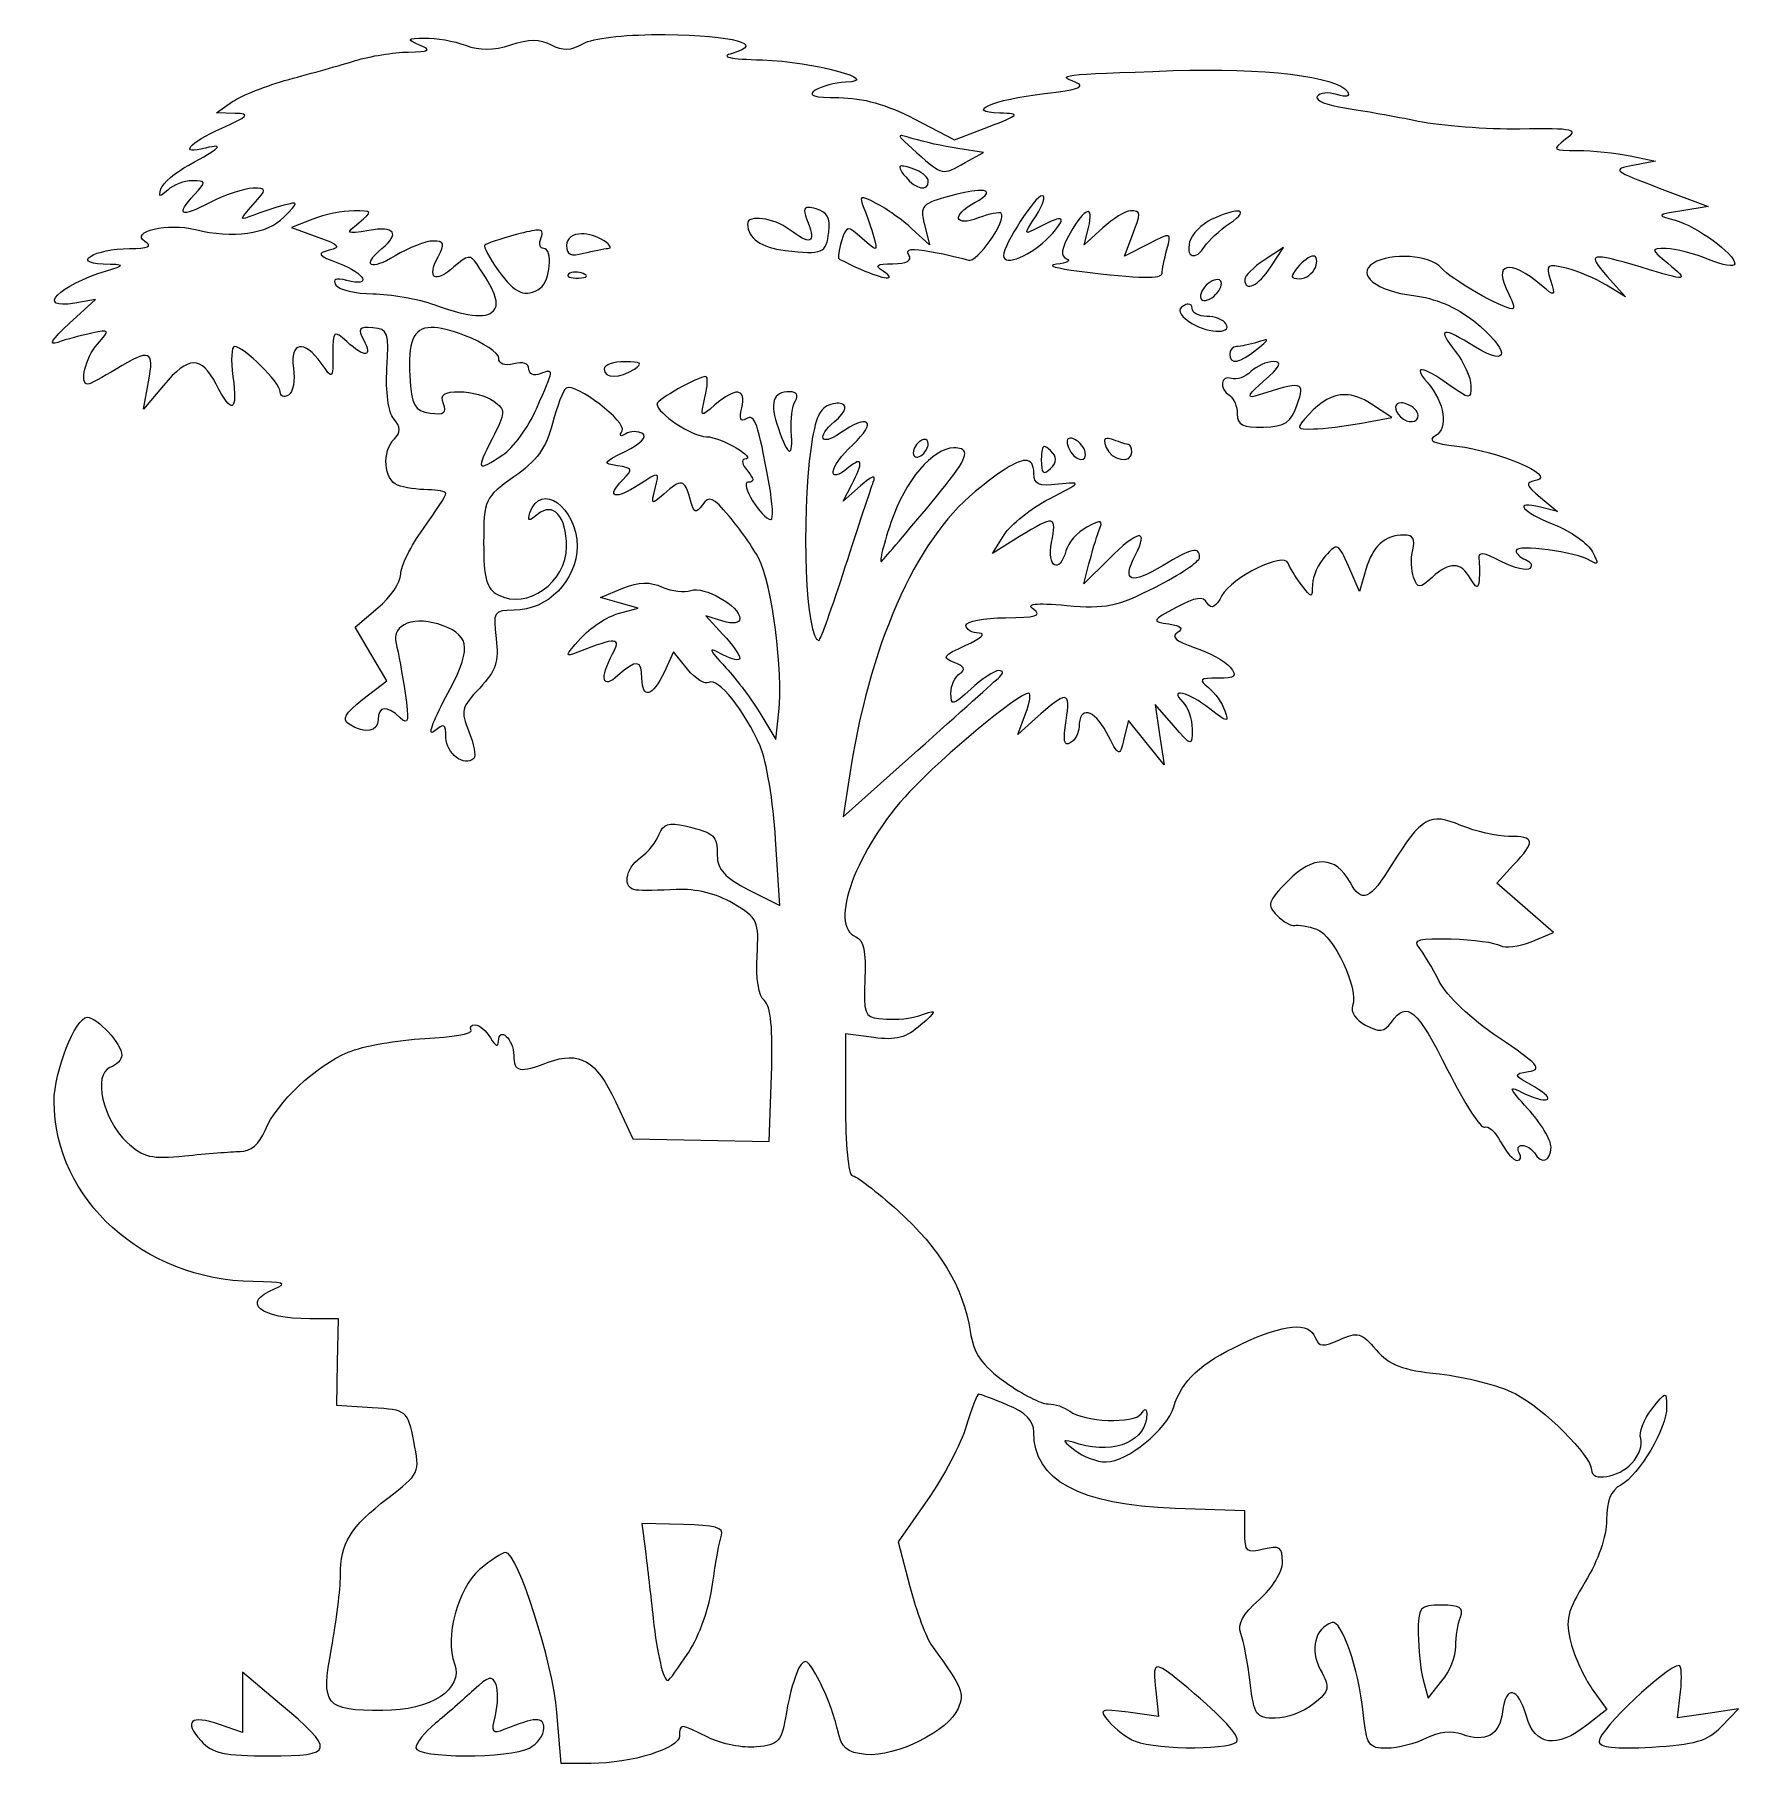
# Model space of a CAD drawing. Header units: centimetres. Extents: x -11.9 to 10.7, y -11.9 to 11.1.
import ezdxf

# ---------------------------------------------------------------- set-up
doc = ezdxf.new("R2010")
doc.units = ezdxf.units.CM
doc.header["$MEASUREMENT"] = 0
doc.layers.add('Layer 1', color=7, linetype='Continuous')

msp = doc.modelspace()

# ---------------------------------------------------------------- linework, layer by layer
at = {"layer": 'Layer 1'}
for points, knots in [([(-3.62336, 11.11569), (-4.09968, 11.11382), (-4.48532, 11.06781), (-4.61298, 10.99622), (-4.61298, 10.99622), (-4.78066, 10.90218), (-4.89071, 10.89798), (-5.0434, 10.9797), (-5.0434, 10.9797), (-5.19187, 11.05915), (-5.34011, 11.0592), (-5.57973, 10.98012), (-5.57973, 10.98012), (-5.81038, 10.904), (-5.99278, 10.90235), (-6.18173, 10.97419), (-6.18173, 10.97419), (-6.33092, 11.03091), (-6.57402, 11.0738), (-6.72187, 11.06993), (-6.72187, 11.06993), (-6.9621, 11.06364), (-6.96945, 11.05405), (-6.7905, 10.97716), (-6.7905, 10.97716), (-6.62662, 10.90673), (-6.65398, 10.88971), (-6.94132, 10.88395), (-6.94132, 10.88395), (-7.13442, 10.88008), (-7.45007, 10.82928), (-7.64245, 10.77084), (-7.64245, 10.77084), (-7.83482, 10.7124), (-8.23324, 10.59916), (-8.52786, 10.5192), (-8.52786, 10.5192), (-8.82248, 10.43923), (-9.15912, 10.30664), (-9.27601, 10.22477), (-9.27601, 10.22477), (-9.27601, 10.22477), (-9.48825, 10.07607), (-9.48825, 10.07607), (-9.48825, 10.07607), (-9.48825, 10.07607), (-9.24085, 10.06887), (-9.24085, 10.06887), (-9.24085, 10.06887), (-9.03487, 10.06298), (-9.06472, 10.03004), (-9.41878, 9.87272), (-9.41878, 9.87272), (-9.86385, 9.67496), (-9.99584, 9.51216), (-9.63441, 9.60667), (-9.63441, 9.60667), (-9.36895, 9.67609), (-9.43636, 9.60758), (-9.85513, 9.38299), (-9.85513, 9.38299), (-10.03603, 9.28597), (-10.2035, 9.14332), (-10.22709, 9.06568), (-10.22709, 9.06568), (-10.2616, 8.95207), (-10.24404, 8.94886), (-10.13727, 9.04958), (-10.13727, 9.04958), (-10.06431, 9.11842), (-9.91661, 9.17498), (-9.80895, 9.17498), (-9.80895, 9.17498), (-9.62566, 9.17498), (-9.62371, 9.163), (-9.77887, 8.99155), (-9.77887, 8.99155), (-10.03525, 8.70826), (-9.97793, 8.67876), (-9.57298, 8.88521), (-9.57298, 8.88521), (-9.3686, 8.98941), (-9.1136, 9.07458), (-9.00657, 9.07458), (-9.00657, 9.07458), (-8.81505, 9.07458), (-8.81503, 9.07105), (-9.00276, 8.85725), (-9.00276, 8.85725), (-9.19092, 8.64296), (-9.19098, 8.64138), (-8.99344, 8.71872), (-8.99344, 8.71872), (-8.8833, 8.76184), (-8.70281, 8.82), (-8.59268, 8.84835), (-8.59268, 8.84835), (-8.39293, 8.89978), (-8.39325, 8.89938), (-8.59395, 8.68864), (-8.59395, 8.68864), (-8.80558, 8.46642), (-9.27725, 8.4015), (-9.76744, 8.52681), (-9.76744, 8.52681), (-10.12999, 8.61949), (-10.64485, 8.49812), (-10.43975, 8.36837), (-10.43975, 8.36837), (-10.33563, 8.3025), (-10.39351, 8.27568), (-10.64522, 8.27347), (-10.64522, 8.27347), (-11.10749, 8.26943), (-11.42684, 8.08085), (-10.996, 8.06631), (-10.996, 8.06631), (-10.69757, 8.05624), (-10.69702, 8.05584), (-10.95151, 7.97862), (-10.95151, 7.97862), (-11.58265, 7.7871), (-11.90584, 7.45581), (-11.37134, 7.5482), (-11.37134, 7.5482), (-11.37134, 7.5482), (-11.09598, 7.59565), (-11.09598, 7.59565), (-11.09598, 7.59565), (-11.09598, 7.59565), (-11.44633, 7.27622), (-11.44633, 7.27622), (-11.44633, 7.27622), (-11.67561, 7.06719), (-11.72774, 6.98091), (-11.59672, 7.02712), (-11.59672, 7.02712), (-11.48658, 7.06597), (-11.28364, 7.12109), (-11.14596, 7.14955), (-11.14596, 7.14955), (-10.90359, 7.19966), (-10.90132, 7.19521), (-11.07098, 7.00382), (-11.07098, 7.00382), (-11.23016, 6.82424), (-11.31465, 6.4713), (-11.1985, 6.4713), (-11.1985, 6.4713), (-11.17229, 6.4713), (-11.00345, 6.56133), (-10.82315, 6.67126), (-10.82315, 6.67126), (-10.36943, 6.94789), (-10.31241, 6.92613), (-10.39146, 6.50477), (-10.39146, 6.50477), (-10.39146, 6.50477), (-10.46051, 6.13747), (-10.46051, 6.13747), (-10.46051, 6.13747), (-10.46051, 6.13747), (-10.19362, 6.45478), (-10.19362, 6.45478), (-10.19362, 6.45478), (-9.86045, 6.85072), (-9.69191, 6.85447), (-9.49376, 6.4713), (-9.49376, 6.4713), (-9.28155, 6.06092), (-9.20695, 6.09475), (-9.27093, 6.5717), (-9.27093, 6.5717), (-9.30047, 6.79198), (-9.29068, 6.97204), (-9.2489, 6.97204), (-9.2489, 6.97204), (-9.12677, 6.97204), (-8.64267, 6.49138), (-8.64267, 6.37005), (-8.64267, 6.37005), (-8.64267, 6.3091), (-8.59331, 6.28996), (-8.53294, 6.32726), (-8.53294, 6.32726), (-8.47258, 6.36457), (-8.44229, 6.52486), (-8.46558, 6.68354), (-8.46558, 6.68354), (-8.51726, 7.03562), (-8.32271, 7.07064), (-8.09786, 6.74963), (-8.09786, 6.74963), (-7.94364, 6.52944), (-7.94196, 6.53067), (-7.94196, 6.86529), (-7.94196, 6.86529), (-7.94196, 7.18656), (-7.9329, 7.19513), (-7.75895, 7.03771), (-7.75895, 7.03771), (-7.5172, 6.81893), (-7.41029, 6.82711), (-7.5323, 7.05508), (-7.5323, 7.05508), (-7.61417, 7.20806), (-7.59421, 7.23523), (-7.41071, 7.2203), (-7.41071, 7.2203), (-7.21038, 7.20399), (-7.19404, 7.15638), (-7.22389, 6.681), (-7.22389, 6.681), (-7.24353, 6.36818), (-7.20699, 6.10062), (-7.13281, 6.01122), (-7.13281, 6.01122), (-7.03919, 5.89842), (-7.03739, 5.83424), (-7.12518, 5.74645), (-7.12518, 5.74645), (-7.29328, 5.57835), (-7.26739, 5.2013), (-7.08282, 5.13047), (-7.08282, 5.13047), (-6.99571, 5.09705), (-6.81522, 5.06947), (-6.68205, 5.06947), (-6.68205, 5.06947), (-6.54888, 5.06947), (-6.44015, 5.04664), (-6.44015, 5.01863), (-6.44015, 5.01863), (-6.44015, 4.99062), (-6.57531, 4.78111), (-6.74051, 4.55305), (-6.74051, 4.55305), (-6.90572, 4.32499), (-7.04088, 4.05225), (-7.04088, 3.94682), (-7.04088, 3.94682), (-7.04088, 3.84139), (-7.17729, 3.64032), (-7.3442, 3.49987), (-7.3442, 3.49987), (-7.3442, 3.49987), (-7.64795, 3.24442), (-7.64795, 3.24442), (-7.64795, 3.24442), (-7.64795, 3.24442), (-7.43783, 2.88814), (-7.43783, 2.88814), (-7.43783, 2.88814), (-7.43783, 2.88814), (-7.2277, 2.53228), (-7.2277, 2.53228), (-7.2277, 2.53228), (-7.2277, 2.53228), (-7.54331, 2.28529), (-7.54331, 2.28529), (-7.54331, 2.28529), (-7.78298, 2.09773), (-7.82653, 2.0179), (-7.72506, 1.95358), (-7.72506, 1.95358), (-7.51746, 1.82199), (-7.34124, 1.85051), (-7.34124, 2.01586), (-7.34124, 2.01586), (-7.34124, 2.1988), (-7.22625, 2.20858), (-7.04808, 2.04085), (-7.04808, 2.04085), (-6.93822, 1.93743), (-6.92693, 1.99391), (-6.98284, 2.36621), (-6.98284, 2.36621), (-7.02004, 2.61402), (-7.07416, 2.91195), (-7.10315, 3.02836), (-7.10315, 3.02836), (-7.167, 3.28474), (-6.84885, 3.40359), (-6.47701, 3.26221), (-6.47701, 3.26221), (-6.1067, 3.12142), (-6.10068, 2.94389), (-6.44439, 2.30859), (-6.44439, 2.30859), (-6.61816, 1.98739), (-6.68829, 1.78438), (-6.60029, 1.85742), (-6.60029, 1.85742), (-6.46212, 1.97209), (-6.44015, 1.96103), (-6.44015, 1.7748), (-6.44015, 1.7748), (-6.44015, 1.5656), (-6.19177, 1.3801), (-6.07201, 1.49986), (-6.07201, 1.49986), (-6.03944, 1.53243), (-6.06819, 1.69292), (-6.13598, 1.85657), (-6.13598, 1.85657), (-6.24819, 2.12748), (-6.23513, 2.17908), (-5.99236, 2.43526), (-5.99236, 2.43526), (-5.77436, 2.66531), (-5.73431, 2.78536), (-5.77291, 3.09233), (-5.77291, 3.09233), (-5.81782, 3.4494), (-5.80654, 3.46768), (-5.53525, 3.46768), (-5.53525, 3.46768), (-5.09055, 3.46768), (-4.69814, 3.86605), (-4.69813, 4.3175), (-4.69813, 4.3175), (-4.69813, 4.84014), (-5.18402, 5.18625), (-5.32385, 4.76318), (-5.32385, 4.76318), (-5.36233, 4.64675), (-5.34298, 4.64268), (-5.2226, 4.74199), (-5.2226, 4.74199), (-5.01446, 4.9137), (-4.83794, 4.7174), (-4.83794, 4.31411), (-4.83794, 4.31411), (-4.83794, 3.83875), (-5.36404, 3.4671), (-5.74665, 3.67187), (-5.74665, 3.67187), (-5.90375, 3.75595), (-5.93941, 3.88494), (-5.93941, 4.3658), (-5.93941, 4.3658), (-5.93941, 4.94175), (-5.92956, 4.96372), (-5.53779, 5.2385), (-5.53779, 5.2385), (-5.23554, 5.4505), (-5.10834, 5.62589), (-5.02476, 5.94725), (-5.02476, 5.94725), (-4.96365, 6.18223), (-4.88169, 6.39461), (-4.8426, 6.41877), (-4.8426, 6.41877), (-4.71871, 6.49533), (-4.02803, 5.96619), (-4.09995, 5.84982), (-4.09995, 5.84982), (-4.14097, 5.78344), (-4.12212, 5.76782), (-4.0525, 5.81084), (-4.0525, 5.81084), (-3.98893, 5.85013), (-3.88741, 5.85175), (-3.8267, 5.81423), (-3.8267, 5.81423), (-3.76178, 5.77411), (-3.85466, 5.67877), (-4.05208, 5.58292), (-4.05208, 5.58292), (-4.35563, 5.43554), (-4.36611, 5.417), (-4.16223, 5.38805), (-4.16223, 5.38805), (-3.95864, 5.35914), (-3.95183, 5.34088), (-4.0919, 5.2008), (-4.0919, 5.2008), (-4.32406, 4.96864), (-4.19313, 4.9282), (-3.87796, 5.13471), (-3.87796, 5.13471), (-3.60153, 5.31584), (-3.60114, 5.3158), (-3.66191, 5.08345), (-3.66191, 5.08345), (-3.71854, 4.86691), (-3.71066, 4.86218), (-3.54668, 5.01058), (-3.54668, 5.01058), (-3.31455, 5.22066), (-3.27097, 5.21225), (-3.1976, 4.94449), (-3.1976, 4.94449), (-3.14575, 4.75533), (-3.11971, 4.7434), (-3.03365, 4.86951), (-3.03365, 4.86951), (-2.94728, 4.99606), (-2.89115, 4.97222), (-2.67779, 4.71912), (-2.67779, 4.71912), (-2.53852, 4.55391), (-2.3606, 4.29996), (-2.28253, 4.1544), (-2.28253, 4.1544), (-2.11344, 3.83917), (-1.95548, 2.63281), (-2.01563, 2.11753), (-2.01563, 2.11753), (-2.01563, 2.11753), (-2.058, 1.7515), (-2.058, 1.7515), (-2.058, 1.7515), (-2.058, 1.7515), (-2.25669, 2.08364), (-2.25669, 2.08364), (-2.25669, 2.08364), (-2.36596, 2.26653), (-2.57475, 2.54612), (-2.72057, 2.7047), (-2.72057, 2.7047), (-2.96408, 2.96949), (-2.96729, 2.98338), (-2.7604, 2.87627), (-2.7604, 2.87627), (-2.63649, 2.81213), (-2.53544, 2.7921), (-2.53544, 2.83179), (-2.53544, 2.83179), (-2.53544, 2.87148), (-2.63649, 3.01396), (-2.7604, 3.14825), (-2.7604, 3.14825), (-2.7604, 3.14825), (-2.98578, 3.39227), (-2.98578, 3.39227), (-2.98578, 3.39227), (-2.98578, 3.39227), (-2.7604, 3.32322), (-2.7604, 3.32322), (-2.7604, 3.32322), (-2.62638, 3.28202), (-2.53544, 3.29617), (-2.53544, 3.35838), (-2.53544, 3.35838), (-2.53544, 3.52095), (-3.01667, 3.79681), (-3.18658, 3.73161), (-3.18658, 3.73161), (-3.27026, 3.6995), (-3.44093, 3.71965), (-3.56574, 3.77651), (-3.56574, 3.77651), (-3.72704, 3.85), (-3.87873, 3.84538), (-4.09021, 3.75999), (-4.09021, 3.75999), (-4.09021, 3.75999), (-4.38761, 3.63968), (-4.38761, 3.63968), (-4.38761, 3.63968), (-4.38761, 3.63968), (-4.13723, 3.56808), (-4.13723, 3.56808), (-4.13723, 3.56808), (-4.13723, 3.56808), (-3.88686, 3.49649), (-3.88686, 3.49649), (-3.88686, 3.49649), (-3.88686, 3.49649), (-4.15291, 3.42362), (-4.15291, 3.42362), (-4.15291, 3.42362), (-4.29912, 3.38352), (-4.5241, 3.23459), (-4.65323, 3.09276), (-4.65323, 3.09276), (-4.86558, 2.85952), (-4.86909, 2.84223), (-4.68797, 2.91228), (-4.68797, 2.91228), (-4.17051, 3.11243), (-4.10791, 3.10916), (-4.2262, 2.88814), (-4.2262, 2.88814), (-4.40222, 2.55923), (-4.36514, 2.41037), (-4.1546, 2.60091), (-4.1546, 2.60091), (-3.91429, 2.81838), (-3.83687, 2.81021), (-3.83687, 2.56659), (-3.83687, 2.56659), (-3.83687, 2.28161), (-3.69019, 2.31874), (-3.54329, 2.64115), (-3.54329, 2.64115), (-3.54329, 2.64115), (-3.41831, 2.91652), (-3.41831, 2.91652), (-3.41831, 2.91652), (-3.41831, 2.91652), (-3.22979, 2.68394), (-3.22979, 2.68394), (-3.22979, 2.68394), (-3.1262, 2.55601), (-2.99857, 2.47756), (-2.94638, 2.50982), (-2.94638, 2.50982), (-2.82899, 2.58237), (-2.46824, 2.13451), (-2.26601, 1.66551), (-2.26601, 1.66551), (-2.1829, 1.47277), (-2.09008, 0.91634), (-2.06012, 0.42932), (-2.06012, 0.42932), (-2.06012, 0.42932), (-2.00589, -0.45609), (-2.00589, -0.45609), (-2.00589, -0.45609), (-2.00589, -0.45609), (-2.42064, -0.24427), (-2.42064, -0.24427), (-2.42064, -0.24427), (-2.73455, -0.08413), (-2.83581, 0.0265), (-2.8358, 0.20987), (-2.8358, 0.20987), (-2.8358, 0.47969), (-2.86628, 0.50766), (-3.26326, 0.60259), (-3.26326, 0.60259), (-3.47633, 0.65354), (-3.55636, 0.628), (-3.60726, 0.49159), (-3.60726, 0.49159), (-3.64372, 0.39387), (-3.75552, 0.25471), (-3.85551, 0.18276), (-3.85551, 0.18276), (-4.06363, 0.03299), (-4.09778, -0.23023), (-3.91186, -0.2502), (-3.91186, -0.2502), (-3.84302, -0.2576), (-3.6037, -0.2545), (-3.37976, -0.243), (-3.37976, -0.243), (-3.1182, -0.22957), (-2.84819, -0.29533), (-2.62526, -0.42686), (-2.62526, -0.42686), (-2.29588, -0.6212), (-2.2798, -0.65661), (-2.30668, -1.12291), (-2.30668, -1.12291), (-2.32415, -1.42595), (-2.28731, -1.65384), (-2.21009, -1.7177), (-2.21009, -1.7177), (-2.12247, -1.79015), (-2.09407, -2.08669), (-2.11604, -2.70606), (-2.11604, -2.70606), (-2.11604, -2.70606), (-2.14739, -3.59104), (-2.14739, -3.59104), (-2.14739, -3.59104), (-2.14739, -3.59104), (-3.05313, -3.57198), (-3.05313, -3.57198), (-3.05313, -3.57198), (-3.05313, -3.57198), (-3.95888, -3.55292), (-3.95888, -3.55292), (-3.95888, -3.55292), (-3.95888, -3.55292), (-4.18934, -3.05598), (-4.18934, -3.05598), (-4.18934, -3.05598), (-4.4413, -2.51217), (-4.66825, -2.38032), (-5.08153, -2.53745), (-5.08153, -2.53745), (-5.46255, -2.68231), (-5.53906, -2.66676), (-5.53906, -2.44551), (-5.53906, -2.44551), (-5.53906, -2.23101), (-5.73753, -2.04867), (-5.74241, -2.25869), (-5.74241, -2.25869), (-5.74429, -2.33957), (-5.7845, -2.32233), (-5.84748, -2.21421), (-5.84748, -2.21421), (-5.90361, -2.11784), (-5.99482, -2.03924), (-6.0504, -2.03924), (-6.0504, -2.03924), (-6.10598, -2.03924), (-6.13086, -2.07292), (-6.10547, -2.11423), (-6.10547, -2.11423), (-6.08008, -2.15553), (-6.35743, -2.20426), (-6.72187, -2.22226), (-6.72187, -2.22226), (-7.08632, -2.24026), (-7.54358, -2.32114), (-7.73819, -2.4023), (-7.73819, -2.4023), (-8.17101, -2.58281), (-8.68988, -3.07138), (-8.8439, -3.44319), (-8.8439, -3.44319), (-8.91825, -3.62269), (-9.03452, -3.72019), (-9.17603, -3.72237), (-9.17603, -3.72237), (-9.29577, -3.72421), (-9.62587, -3.75002), (-9.90935, -3.77956), (-9.90935, -3.77956), (-10.35413, -3.82591), (-10.45953, -3.80093), (-10.67869, -3.59782), (-10.67869, -3.59782), (-10.99761, -3.30225), (-11.13549, -2.69573), (-10.90407, -2.60692), (-10.90407, -2.60692), (-10.81678, -2.57343), (-10.74562, -2.49999), (-10.74562, -2.44382), (-10.74562, -2.44382), (-10.74562, -2.29464), (-11.07091, -1.93926), (-11.20739, -1.93926), (-11.20739, -1.93926), (-11.36225, -1.93926), (-11.64671, -2.6622), (-11.64671, -3.05598), (-11.64671, -3.05598), (-11.64671, -4.35476), (-10.45637, -5.43179), (-9.00064, -5.44998), (-9.00064, -5.44998), (-8.59482, -5.45506), (-8.53804, -5.47421), (-8.71807, -5.54657), (-8.71807, -5.54657), (-9.17025, -5.72833), (-8.91472, -5.94395), (-8.24741, -5.94395), (-8.24741, -5.94395), (-8.24741, -5.94395), (-7.86867, -5.94395), (-7.86867, -5.94395), (-7.86867, -5.94395), (-7.86867, -5.94395), (-7.88011, -6.51968), (-7.88011, -6.51968), (-7.88011, -6.51968), (-7.88011, -6.51968), (-7.89197, -7.09541), (-7.89197, -7.09541), (-7.89197, -7.09541), (-7.89197, -7.09541), (-7.4213, -7.12591), (-7.4213, -7.12591), (-7.4213, -7.12591), (-6.95542, -7.15592), (-6.94953, -7.16034), (-6.86634, -7.57624), (-6.86634, -7.57624), (-6.7838, -7.98881), (-6.79029, -8.00264), (-7.21033, -8.32524), (-7.21033, -8.32524), (-7.71409, -8.71215), (-7.84198, -8.92068), (-7.84198, -9.35512), (-7.84198, -9.35512), (-7.84198, -9.53136), (-7.89525, -9.96591), (-7.9606, -10.3206), (-7.9606, -10.3206), (-8.10206, -11.08829), (-8.05424, -11.1465), (-7.27981, -11.14881), (-7.27981, -11.14881), (-6.64097, -11.15073), (-6.20327, -10.86588), (-6.32789, -10.52903), (-6.32789, -10.52903), (-6.45844, -10.17611), (-6.28506, -9.52736), (-5.99321, -9.27632), (-5.99321, -9.27632), (-5.8473, -9.15081), (-5.69196, -9.04798), (-5.64794, -9.04798), (-5.64794, -9.04798), (-5.48882, -9.04798), (-5.01818, -10.5153), (-4.96545, -11.1755), (-4.96545, -11.1755), (-4.96545, -11.1755), (-4.91123, -11.85121), (-4.91123, -11.85121), (-4.91123, -11.85121), (-4.91123, -11.85121), (-4.51089, -11.85121), (-4.51089, -11.85121), (-4.51089, -11.85121), (-3.97618, -11.85121), (-3.33613, -11.65192), (-3.33613, -11.48519), (-3.33613, -11.48519), (-3.33613, -11.31742), (-3.33347, -11.3177), (-2.95273, -11.50764), (-2.95273, -11.50764), (-2.78001, -11.5938), (-2.49258, -11.64994), (-2.31388, -11.63262), (-2.31388, -11.63262), (-2.01695, -11.60383), (-1.98271, -11.56465), (-1.91693, -11.17635), (-1.91693, -11.17635), (-1.87734, -10.94266), (-1.80256, -10.67564), (-1.75086, -10.58325), (-1.75086, -10.58325), (-1.67063, -10.43989), (-1.6307, -10.46544), (-1.47846, -10.75779), (-1.47846, -10.75779), (-1.38034, -10.94621), (-1.27229, -11.23568), (-1.23825, -11.40088), (-1.23825, -11.40088), (-1.18732, -11.64811), (-1.12091, -11.7068), (-0.86206, -11.73217), (-0.86206, -11.73217), (-0.46548, -11.77104), (0.24965, -11.41421), (0.36354, -11.12086), (0.36354, -11.12086), (0.44799, -10.90332), (0.43524, -10.87177), (0.02251, -10.29941), (0.02251, -10.29941), (-0.05691, -10.18928), (-0.19207, -9.83061), (-0.27743, -9.50254), (-0.27743, -9.50254), (-0.27743, -9.50254), (-0.43248, -8.90606), (-0.43248, -8.90606), (-0.43248, -8.90606), (-0.43248, -8.90606), (-0.04358, -8.35151), (-0.04358, -8.35151), (-0.04358, -8.35151), (0.1704, -8.04629), (0.4028, -7.60481), (0.47284, -7.37078), (0.47284, -7.37078), (0.54288, -7.13674), (0.61705, -6.94544), (0.63763, -6.94544), (0.63763, -6.94544), (0.65822, -6.94544), (0.83133, -7.01054), (1.0223, -7.09033), (1.0223, -7.09033), (1.26347, -7.19109), (1.36969, -7.30025), (1.36969, -7.44746), (1.36969, -7.44746), (1.36969, -8.09158), (1.96926, -8.41548), (3.24939, -8.46292), (3.24939, -8.46292), (3.24939, -8.46292), (4.17208, -8.49724), (4.17208, -8.49724), (4.17208, -8.49724), (4.17208, -8.49724), (4.1725, -8.78362), (4.1725, -8.78362), (4.1725, -8.78362), (4.17289, -9.03884), (4.20009, -9.06291), (4.4233, -9.00688), (4.4233, -9.00688), (4.63587, -8.95353), (4.67367, -8.97854), (4.67367, -9.1738), (4.67367, -9.1738), (4.67367, -9.30569), (4.5411, -9.52013), (4.36272, -9.67666), (4.36272, -9.67666), (4.14484, -9.86784), (4.07206, -10.00188), (4.11955, -10.12445), (4.11955, -10.12445), (4.15683, -10.22067), (4.2128, -10.51359), (4.2441, -10.77516), (4.2441, -10.77516), (4.29653, -11.21344), (4.32292, -11.25049), (4.57666, -11.25049), (4.57666, -11.25049), (4.72809, -11.25049), (4.95717, -11.16534), (5.08588, -11.06112), (5.08588, -11.06112), (5.30255, -10.88567), (5.30913, -10.85176), (5.17653, -10.60401), (5.17653, -10.60401), (5.03424, -10.33813), (5.10457, -10.0558), (5.33201, -9.97999), (5.33201, -9.97999), (5.45898, -9.93766), (5.68639, -10.59402), (5.74591, -11.1755), (5.74591, -11.1755), (5.79052, -11.61136), (5.81677, -11.65097), (6.06025, -11.65041), (6.06025, -11.65041), (6.20638, -11.65007), (6.44119, -11.58969), (6.58218, -11.51611), (6.58218, -11.51611), (6.74369, -11.43183), (6.91972, -11.41245), (7.05793, -11.46358), (7.05793, -11.46358), (7.37123, -11.57948), (7.56077, -11.47492), (7.59638, -11.16703), (7.59638, -11.16703), (7.63862, -10.80174), (7.8007, -10.83153), (7.91368, -11.22549), (7.91368, -11.22549), (8.0258, -11.61642), (8.31476, -11.65884), (8.71649, -11.34284), (8.71649, -11.34284), (8.71649, -11.34284), (8.98126, -11.13441), (8.98126, -11.13441), (8.98126, -11.13441), (8.98126, -11.13441), (8.78851, -10.86328), (8.78851, -10.86328), (8.78851, -10.86328), (8.68241, -10.71428), (8.55465, -10.43634), (8.50467, -10.24561), (8.50467, -10.24561), (8.42683, -9.94862), (8.45445, -9.83266), (8.69657, -9.4373), (8.69657, -9.4373), (8.86911, -9.15559), (8.97915, -8.83524), (8.97914, -8.61501), (8.97914, -8.61501), (8.97914, -8.36389), (9.03668, -8.22315), (9.16809, -8.15282), (9.16809, -8.15282), (9.41329, -8.02159), (9.78056, -7.39614), (9.77771, -7.1149), (9.77771, -7.1149), (9.77552, -6.89913), (9.77231, -6.8994), (9.57944, -7.1454), (9.57944, -7.1454), (9.47151, -7.28307), (9.40583, -7.45877), (9.43371, -7.53557), (9.43371, -7.53557), (9.4616, -7.61237), (9.40883, -7.75876), (9.31636, -7.86093), (9.31636, -7.86093), (9.13995, -8.05587), (8.77876, -8.11558), (8.77876, -7.9499), (8.77876, -7.9499), (8.77876, -7.76463), (8.14421, -7.13215), (7.76329, -6.93781), (7.76329, -6.93781), (7.55225, -6.83015), (7.10024, -6.71296), (6.75884, -6.67727), (6.75884, -6.67727), (6.26441, -6.6256), (6.09339, -6.56052), (5.91833, -6.357), (5.91833, -6.357), (5.72159, -6.12828), (5.67087, -6.11402), (5.43326, -6.22228), (5.43326, -6.22228), (5.21283, -6.32272), (5.15768, -6.31811), (5.11002, -6.1939), (5.11002, -6.1939), (5.02832, -5.98099), (4.70072, -6.00978), (4.12294, -6.28117), (4.12294, -6.28117), (3.58366, -6.53447), (3.33452, -6.76702), (3.2282, -7.11617), (3.2282, -7.11617), (3.13729, -7.41474), (2.60767, -7.84653), (2.3322, -7.84653), (2.3322, -7.84653), (2.20928, -7.84653), (2.02139, -7.7765), (1.91449, -7.69105), (1.91449, -7.69105), (1.72797, -7.54194), (1.73019, -7.53852), (1.97041, -7.60802), (1.97041, -7.60802), (2.46216, -7.75027), (2.87504, -7.56346), (2.8698, -7.20132), (2.8698, -7.20132), (2.8688, -7.13211), (2.84284, -7.13444), (2.79482, -7.20767), (2.79482, -7.20767), (2.70759, -7.34072), (2.02782, -7.31547), (1.84671, -7.17251), (1.84671, -7.17251), (1.77708, -7.11755), (1.64763, -7.07425), (1.55906, -7.07592), (1.55906, -7.07592), (1.47049, -7.07759), (1.21544, -6.94745), (0.99222, -6.787), (0.99222, -6.787), (0.67524, -6.55915), (0.57303, -6.41112), (0.52495, -6.11044), (0.52495, -6.11044), (0.43031, -5.51865), (0.12797, -5.01534), (-0.43842, -4.50611), (-0.43842, -4.50611), (-0.72246, -4.25073), (-0.99511, -4.0418), (-1.04422, -4.0418), (-1.04422, -4.0418), (-1.09334, -4.0418), (-1.13361, -3.61795), (-1.13361, -3.10004), (-1.13361, -3.10004), (-1.13361, -3.10004), (-1.13361, -2.15829), (-1.13361, -2.15829), (-1.13361, -2.15829), (-1.13361, -2.15829), (-0.75657, -2.20912), (-0.75657, -2.20912), (-0.75657, -2.20912), (-0.46414, -2.24835), (-0.3238, -2.21054), (-0.13085, -2.04094), (-0.13085, -2.04094), (0.07692, -1.8583), (0.08512, -1.83371), (-0.08213, -1.89182), (-0.08213, -1.89182), (-0.3049, -1.9692), (-0.38827, -1.97788), (-0.69006, -1.95494), (-0.69006, -1.95494), (-0.87384, -1.94096), (-0.89496, -1.88127), (-0.87477, -1.43174), (-0.87477, -1.43174), (-0.8586, -1.07192), (-0.89271, -0.90872), (-0.99254, -0.87042), (-0.99254, -0.87042), (-1.36759, -0.7265), (-0.98838, 0.29981), (-0.27997, 1.05716), (-0.27997, 1.05716), (0.16788, 1.53595), (1.1711, 2.36621), (1.30148, 2.36621), (1.30148, 2.36621), (1.33633, 2.36621), (1.31765, 2.24315), (1.26039, 2.09254), (1.26039, 2.09254), (1.26039, 2.09254), (1.1566, 1.81844), (1.1566, 1.81844), (1.1566, 1.81844), (1.1566, 1.81844), (1.38833, 2.0273), (1.38833, 2.0273), (1.38833, 2.0273), (1.80821, 2.40575), (1.86333, 2.40276), (1.79841, 2.00273), (1.79841, 2.00273), (1.75542, 1.73779), (1.77148, 1.65428), (1.85476, 1.70575), (1.85476, 1.70575), (1.91842, 1.7451), (1.97041, 1.83978), (1.97041, 1.91588), (1.97041, 1.91588), (1.97041, 2.20047), (2.16794, 2.16132), (2.33474, 1.84386), (2.33474, 1.84386), (2.50585, 1.5182), (2.508, 1.51736), (2.56732, 1.75913), (2.56732, 1.75913), (2.56732, 1.75913), (2.62706, 2.00315), (2.62706, 2.00315), (2.62706, 2.00315), (2.62706, 2.00315), (2.86345, 1.70914), (2.86345, 1.70914), (2.86345, 1.70914), (2.86345, 1.70914), (3.09984, 1.41513), (3.09984, 1.41513), (3.09984, 1.41513), (3.09984, 1.41513), (3.04011, 1.81547), (3.04011, 1.81547), (3.04011, 1.81547), (3.04011, 1.81547), (2.9808, 2.21624), (2.9808, 2.21624), (2.9808, 2.21624), (2.9808, 2.21624), (3.22651, 1.93537), (3.22651, 1.93537), (3.22651, 1.93537), (3.47182, 1.65488), (3.47223, 1.65453), (3.47222, 1.89004), (3.47222, 1.89004), (3.47222, 2.01976), (3.41799, 2.18024), (3.35191, 2.24632), (3.35191, 2.24632), (3.14719, 2.45103), (3.42339, 2.38341), (3.70862, 2.15905), (3.70862, 2.15905), (3.9461, 1.97224), (3.96546, 1.96982), (3.90815, 2.13405), (3.90815, 2.13405), (3.8732, 2.2342), (3.77498, 2.37236), (3.68955, 2.44119), (3.68955, 2.44119), (3.55641, 2.54847), (3.57434, 2.56659), (3.8158, 2.56659), (3.8158, 2.56659), (4.05043, 2.56659), (4.07748, 2.59065), (3.9772, 2.71148), (3.9772, 2.71148), (3.91099, 2.79126), (3.69722, 2.90938), (3.5023, 2.97371), (3.5023, 2.97371), (3.26147, 3.05319), (3.18887, 3.11596), (3.27608, 3.16986), (3.27608, 3.16986), (3.36495, 3.22478), (3.33021, 3.26075), (3.16297, 3.28636), (3.16297, 3.28636), (2.93121, 3.32185), (2.93539, 3.33051), (3.2604, 3.50496), (3.2604, 3.50496), (3.5192, 3.64387), (3.61702, 3.6579), (3.67515, 3.56385), (3.67515, 3.56385), (3.72923, 3.47633), (3.78546, 3.50497), (3.87002, 3.66298), (3.87002, 3.66298), (4.0011, 3.90789), (4.69727, 4.24839), (4.74908, 4.09297), (4.74908, 4.09297), (4.76673, 4.04002), (4.8456, 3.91162), (4.92447, 3.80744), (4.92447, 3.80744), (5.06488, 3.62195), (5.06793, 3.62203), (5.07105, 3.8104), (5.07105, 3.8104), (5.0728, 3.91621), (5.14973, 4.08612), (5.2422, 4.18829), (5.2422, 4.18829), (5.4041, 4.36719), (5.41589, 4.36189), (5.55485, 4.04595), (5.55485, 4.04595), (5.55485, 4.04595), (5.69888, 3.71805), (5.69888, 3.71805), (5.69888, 3.71805), (5.69888, 3.71805), (5.78277, 4.00994), (5.78277, 4.00994), (5.78277, 4.00994), (5.87324, 4.32488), (6.02934, 4.46505), (6.29156, 4.46747), (6.29156, 4.46747), (6.40796, 4.46855), (6.44157, 4.40955), (6.4051, 4.27006), (6.4051, 4.27006), (6.37651, 4.16074), (6.38164, 3.99707), (6.41654, 3.90615), (6.41654, 3.90615), (6.47528, 3.75305), (6.49333, 3.75274), (6.66098, 3.90445), (6.66098, 3.90445), (6.89373, 4.11509), (7.04152, 4.11174), (7.16892, 3.89301), (7.16892, 3.89301), (7.25108, 3.75197), (7.27385, 3.74712), (7.28585, 3.86802), (7.28585, 3.86802), (7.29405, 3.95062), (7.29294, 4.07704), (7.28331, 4.14889), (7.28331, 4.14889), (7.27002, 4.24798), (7.34197, 4.24037), (7.58113, 4.1167), (7.58113, 4.1167), (7.75456, 4.02701), (7.92579, 3.98563), (7.96198, 4.02477), (7.96198, 4.02477), (7.99816, 4.0639), (7.97151, 4.11584), (7.90267, 4.14042), (7.90267, 4.14042), (7.83383, 4.16501), (7.77769, 4.21941), (7.7777, 4.26116), (7.7777, 4.26116), (7.7777, 4.35166), (8.57917, 4.24188), (8.76732, 4.12559), (8.76732, 4.12559), (8.87127, 4.06135), (8.87664, 4.0863), (8.79189, 4.24464), (8.79189, 4.24464), (8.73294, 4.3548), (8.50287, 4.51765), (8.28098, 4.60643), (8.28098, 4.60643), (7.84804, 4.77966), (7.73219, 4.92914), (8.10305, 4.83604), (8.10305, 4.83604), (8.10305, 4.83604), (8.32843, 4.7797), (8.32843, 4.7797), (8.32843, 4.7797), (8.32843, 4.7797), (8.10136, 4.96695), (8.10136, 4.96695), (8.10136, 4.96695), (7.89789, 5.13499), (7.89279, 5.15875), (8.05137, 5.19698), (8.05137, 5.19698), (8.307, 5.25863), (7.5412, 5.58407), (6.98972, 5.64816), (6.98972, 5.64816), (6.67852, 5.68433), (6.59633, 5.72374), (6.70503, 5.78458), (6.70503, 5.78458), (6.88168, 5.88343), (6.8293, 6.22729), (6.59658, 6.49629), (6.59658, 6.49629), (6.39203, 6.73274), (6.53058, 6.71755), (6.88593, 6.46452), (6.88593, 6.46452), (7.16873, 6.26315), (7.17697, 6.26273), (7.17697, 6.45097), (7.17697, 6.45097), (7.17697, 6.55743), (7.08352, 6.7634), (6.96939, 6.9085), (6.96939, 6.9085), (6.71916, 7.22661), (6.79115, 7.24146), (7.2401, 6.964), (7.2401, 6.964), (7.70878, 6.67433), (7.69021, 6.93187), (7.2151, 7.31096), (7.2151, 7.31096), (6.9857, 7.494), (6.69265, 7.61823), (6.41569, 7.64945), (6.41569, 7.64945), (5.92194, 7.7051), (5.64366, 7.92896), (5.88147, 8.07944), (5.88147, 8.07944), (6.11121, 8.22482), (6.64014, 8.1875), (6.78256, 8.0159), (6.78256, 8.0159), (6.90326, 7.87046), (7.59472, 7.47279), (7.72686, 7.47279), (7.72686, 7.47279), (7.75852, 7.47279), (7.73811, 7.55988), (7.68111, 7.66639), (7.68111, 7.66639), (7.4564, 8.08626), (7.68621, 8.14782), (8.11619, 7.7829), (8.11619, 7.7829), (8.29379, 7.63217), (8.30076, 7.63604), (8.23353, 7.85195), (8.23353, 7.85195), (8.16789, 8.06278), (8.18472, 8.07546), (8.44536, 8.01124), (8.44536, 8.01124), (8.60119, 7.97284), (8.84147, 7.872), (8.97914, 7.78713), (8.97914, 7.78713), (8.97914, 7.78713), (9.22952, 7.63293), (9.22952, 7.63293), (9.22952, 7.63293), (9.22952, 7.63293), (8.98677, 7.90321), (8.98677, 7.90321), (8.98677, 7.90321), (8.70732, 8.21435), (8.76315, 8.22934), (9.4388, 8.02437), (9.4388, 8.02437), (10.06148, 7.83547), (10.08044, 7.83846), (9.79423, 8.0769), (9.79423, 8.0769), (9.56075, 8.27141), (9.56027, 8.27347), (9.7722, 8.27347), (9.7722, 8.27347), (9.89021, 8.27347), (10.14298, 8.20838), (10.33395, 8.12859), (10.33395, 8.12859), (10.52492, 8.04879), (10.68134, 8.02313), (10.68134, 8.0714), (10.68134, 8.0714), (10.68134, 8.20517), (10.18078, 8.56976), (9.88913, 8.6484), (9.88913, 8.6484), (9.63979, 8.71563), (9.64294, 8.72036), (9.98021, 8.77549), (9.98021, 8.77549), (9.98021, 8.77549), (10.33099, 8.83268), (10.33099, 8.83268), (10.33099, 8.83268), (10.33099, 8.83268), (9.67985, 9.07712), (9.67985, 9.07712), (9.67985, 9.07712), (9.06946, 9.30639), (9.04778, 9.32497), (9.3295, 9.37748), (9.3295, 9.37748), (9.3295, 9.37748), (9.62986, 9.4334), (9.62986, 9.4334), (9.62986, 9.4334), (9.62986, 9.4334), (9.29179, 9.50458), (9.29179, 9.50458), (9.29179, 9.50458), (9.10594, 9.54355), (8.7934, 9.57532), (8.59702, 9.57532), (8.59702, 9.57532), (8.25989, 9.57532), (8.25083, 9.58368), (8.43434, 9.72572), (8.43434, 9.72572), (8.61171, 9.863), (8.55867, 9.87511), (7.82769, 9.8651), (7.82769, 9.8651), (7.38714, 9.85906), (6.77872, 9.90505), (6.47585, 9.96719), (6.47585, 9.96719), (6.17297, 10.02934), (5.73483, 10.10749), (5.50189, 10.14089), (5.50189, 10.14089), (5.26895, 10.17428), (5.10353, 10.2427), (5.13459, 10.29297), (5.13459, 10.29297), (5.16566, 10.34324), (5.28316, 10.35534), (5.39556, 10.31966), (5.39556, 10.31966), (5.52506, 10.27856), (5.57656, 10.29266), (5.53578, 10.35864), (5.53578, 10.35864), (5.41228, 10.55847), (4.41437, 10.67836), (3.22185, 10.63655), (3.22185, 10.63655), (1.68724, 10.58275), (1.673, 10.58118), (1.92042, 10.48319), (1.92042, 10.48319), (2.06808, 10.42471), (1.9611, 10.38512), (1.5133, 10.33237), (1.5133, 10.33237), (0.81655, 10.25031), (0.43517, 10.08307), (0.91893, 10.07183), (0.91893, 10.07183), (1.1997, 10.06531), (1.19011, 10.05348), (0.76896, 9.89051), (0.76896, 9.89051), (0.76896, 9.89051), (0.31821, 9.7164), (0.31821, 9.7164), (0.31821, 9.7164), (0.31821, 9.7164), (-0.2177, 9.99642), (-0.2177, 9.99642), (-0.2177, 9.99642), (-0.57776, 10.18452), (-0.90601, 10.27669), (-1.21876, 10.27772), (-1.21876, 10.27772), (-1.55617, 10.27883), (-1.64283, 10.30607), (-1.53395, 10.37643), (-1.53395, 10.37643), (-1.45135, 10.42981), (-1.27128, 10.47731), (-1.13361, 10.48234), (-1.13361, 10.48234), (-0.60689, 10.5016), (-1.57011, 10.76133), (-2.23508, 10.77931), (-2.23508, 10.77931), (-2.67452, 10.7912), (-2.80461, 10.81931), (-2.63627, 10.86616), (-2.63627, 10.86616), (-2.19024, 10.9903), (-2.60959, 11.10757), (-3.52677, 11.11526), (-3.52677, 11.11526), (-3.55928, 11.11554), (-3.5916, 11.11581), (-3.62336, 11.11569)], [0, 0, 0, 0, 0.00277778, 0.00277778, 0.00277778, 0.00277778, 0.00555556, 0.00555556, 0.00555556, 0.00555556, 0.00833333, 0.00833333, 0.00833333, 0.00833333, 0.01111111, 0.01111111, 0.01111111, 0.01111111, 0.01388889, 0.01388889, 0.01388889, 0.01388889, 0.01666667, 0.01666667, 0.01666667, 0.01666667, 0.01944444, 0.01944444, 0.01944444, 0.01944444, 0.02222222, 0.02222222, 0.02222222, 0.02222222, 0.025, 0.025, 0.025, 0.025, 0.02777778, 0.02777778, 0.02777778, 0.02777778, 0.03055556, 0.03055556, 0.03055556, 0.03055556, 0.03333333, 0.03333333, 0.03333333, 0.03333333, 0.03611111, 0.03611111, 0.03611111, 0.03611111, 0.03888889, 0.03888889, 0.03888889, 0.03888889, 0.04166667, 0.04166667, 0.04166667, 0.04166667, 0.04444444, 0.04444444, 0.04444444, 0.04444444, 0.04722222, 0.04722222, 0.04722222, 0.04722222, 0.05, 0.05, 0.05, 0.05, 0.05277778, 0.05277778, 0.05277778, 0.05277778, 0.05555556, 0.05555556, 0.05555556, 0.05555556, 0.05833333, 0.05833333, 0.05833333, 0.05833333, 0.06111111, 0.06111111, 0.06111111, 0.06111111, 0.06388889, 0.06388889, 0.06388889, 0.06388889, 0.06666667, 0.06666667, 0.06666667, 0.06666667, 0.06944444, 0.06944444, 0.06944444, 0.06944444, 0.07222222, 0.07222222, 0.07222222, 0.07222222, 0.075, 0.075, 0.075, 0.075, 0.07777778, 0.07777778, 0.07777778, 0.07777778, 0.08055556, 0.08055556, 0.08055556, 0.08055556, 0.08333333, 0.08333333, 0.08333333, 0.08333333, 0.08611111, 0.08611111, 0.08611111, 0.08611111, 0.08888889, 0.08888889, 0.08888889, 0.08888889, 0.09166667, 0.09166667, 0.09166667, 0.09166667, 0.09444444, 0.09444444, 0.09444444, 0.09444444, 0.09722222, 0.09722222, 0.09722222, 0.09722222, 0.1, 0.1, 0.1, 0.1, 0.10277778, 0.10277778, 0.10277778, 0.10277778, 0.10555556, 0.10555556, 0.10555556, 0.10555556, 0.10833333, 0.10833333, 0.10833333, 0.10833333, 0.11111111, 0.11111111, 0.11111111, 0.11111111, 0.11388889, 0.11388889, 0.11388889, 0.11388889, 0.11666667, 0.11666667, 0.11666667, 0.11666667, 0.11944444, 0.11944444, 0.11944444, 0.11944444, 0.12222222, 0.12222222, 0.12222222, 0.12222222, 0.125, 0.125, 0.125, 0.125, 0.12777778, 0.12777778, 0.12777778, 0.12777778, 0.13055556, 0.13055556, 0.13055556, 0.13055556, 0.13333333, 0.13333333, 0.13333333, 0.13333333, 0.13611111, 0.13611111, 0.13611111, 0.13611111, 0.13888889, 0.13888889, 0.13888889, 0.13888889, 0.14166667, 0.14166667, 0.14166667, 0.14166667, 0.14444444, 0.14444444, 0.14444444, 0.14444444, 0.14722222, 0.14722222, 0.14722222, 0.14722222, 0.15, 0.15, 0.15, 0.15, 0.15277778, 0.15277778, 0.15277778, 0.15277778, 0.15555556, 0.15555556, 0.15555556, 0.15555556, 0.15833333, 0.15833333, 0.15833333, 0.15833333, 0.16111111, 0.16111111, 0.16111111, 0.16111111, 0.16388889, 0.16388889, 0.16388889, 0.16388889, 0.16666667, 0.16666667, 0.16666667, 0.16666667, 0.16944444, 0.16944444, 0.16944444, 0.16944444, 0.17222222, 0.17222222, 0.17222222, 0.17222222, 0.175, 0.175, 0.175, 0.175, 0.17777778, 0.17777778, 0.17777778, 0.17777778, 0.18055556, 0.18055556, 0.18055556, 0.18055556, 0.18333333, 0.18333333, 0.18333333, 0.18333333, 0.18611111, 0.18611111, 0.18611111, 0.18611111, 0.18888889, 0.18888889, 0.18888889, 0.18888889, 0.19166667, 0.19166667, 0.19166667, 0.19166667, 0.19444444, 0.19444444, 0.19444444, 0.19444444, 0.19722222, 0.19722222, 0.19722222, 0.19722222, 0.2, 0.2, 0.2, 0.2, 0.20277778, 0.20277778, 0.20277778, 0.20277778, 0.20555556, 0.20555556, 0.20555556, 0.20555556, 0.20833333, 0.20833333, 0.20833333, 0.20833333, 0.21111111, 0.21111111, 0.21111111, 0.21111111, 0.21388889, 0.21388889, 0.21388889, 0.21388889, 0.21666667, 0.21666667, 0.21666667, 0.21666667, 0.21944444, 0.21944444, 0.21944444, 0.21944444, 0.22222222, 0.22222222, 0.22222222, 0.22222222, 0.225, 0.225, 0.225, 0.225, 0.22777778, 0.22777778, 0.22777778, 0.22777778, 0.23055556, 0.23055556, 0.23055556, 0.23055556, 0.23333333, 0.23333333, 0.23333333, 0.23333333, 0.23611111, 0.23611111, 0.23611111, 0.23611111, 0.23888889, 0.23888889, 0.23888889, 0.23888889, 0.24166667, 0.24166667, 0.24166667, 0.24166667, 0.24444444, 0.24444444, 0.24444444, 0.24444444, 0.24722222, 0.24722222, 0.24722222, 0.24722222, 0.25, 0.25, 0.25, 0.25, 0.25277778, 0.25277778, 0.25277778, 0.25277778, 0.25555556, 0.25555556, 0.25555556, 0.25555556, 0.25833333, 0.25833333, 0.25833333, 0.25833333, 0.26111111, 0.26111111, 0.26111111, 0.26111111, 0.26388889, 0.26388889, 0.26388889, 0.26388889, 0.26666667, 0.26666667, 0.26666667, 0.26666667, 0.26944444, 0.26944444, 0.26944444, 0.26944444, 0.27222222, 0.27222222, 0.27222222, 0.27222222, 0.275, 0.275, 0.275, 0.275, 0.27777778, 0.27777778, 0.27777778, 0.27777778, 0.28055556, 0.28055556, 0.28055556, 0.28055556, 0.28333333, 0.28333333, 0.28333333, 0.28333333, 0.28611111, 0.28611111, 0.28611111, 0.28611111, 0.28888889, 0.28888889, 0.28888889, 0.28888889, 0.29166667, 0.29166667, 0.29166667, 0.29166667, 0.29444444, 0.29444444, 0.29444444, 0.29444444, 0.29722222, 0.29722222, 0.29722222, 0.29722222, 0.3, 0.3, 0.3, 0.3, 0.30277778, 0.30277778, 0.30277778, 0.30277778, 0.30555556, 0.30555556, 0.30555556, 0.30555556, 0.30833333, 0.30833333, 0.30833333, 0.30833333, 0.31111111, 0.31111111, 0.31111111, 0.31111111, 0.31388889, 0.31388889, 0.31388889, 0.31388889, 0.31666667, 0.31666667, 0.31666667, 0.31666667, 0.31944444, 0.31944444, 0.31944444, 0.31944444, 0.32222222, 0.32222222, 0.32222222, 0.32222222, 0.325, 0.325, 0.325, 0.325, 0.32777778, 0.32777778, 0.32777778, 0.32777778, 0.33055556, 0.33055556, 0.33055556, 0.33055556, 0.33333333, 0.33333333, 0.33333333, 0.33333333, 0.33611111, 0.33611111, 0.33611111, 0.33611111, 0.33888889, 0.33888889, 0.33888889, 0.33888889, 0.34166667, 0.34166667, 0.34166667, 0.34166667, 0.34444444, 0.34444444, 0.34444444, 0.34444444, 0.34722222, 0.34722222, 0.34722222, 0.34722222, 0.35, 0.35, 0.35, 0.35, 0.35277778, 0.35277778, 0.35277778, 0.35277778, 0.35555556, 0.35555556, 0.35555556, 0.35555556, 0.35833333, 0.35833333, 0.35833333, 0.35833333, 0.36111111, 0.36111111, 0.36111111, 0.36111111, 0.36388889, 0.36388889, 0.36388889, 0.36388889, 0.36666667, 0.36666667, 0.36666667, 0.36666667, 0.36944444, 0.36944444, 0.36944444, 0.36944444, 0.37222222, 0.37222222, 0.37222222, 0.37222222, 0.375, 0.375, 0.375, 0.375, 0.37777778, 0.37777778, 0.37777778, 0.37777778, 0.38055556, 0.38055556, 0.38055556, 0.38055556, 0.38333333, 0.38333333, 0.38333333, 0.38333333, 0.38611111, 0.38611111, 0.38611111, 0.38611111, 0.38888889, 0.38888889, 0.38888889, 0.38888889, 0.39166667, 0.39166667, 0.39166667, 0.39166667, 0.39444444, 0.39444444, 0.39444444, 0.39444444, 0.39722222, 0.39722222, 0.39722222, 0.39722222, 0.4, 0.4, 0.4, 0.4, 0.40277778, 0.40277778, 0.40277778, 0.40277778, 0.40555556, 0.40555556, 0.40555556, 0.40555556, 0.40833333, 0.40833333, 0.40833333, 0.40833333, 0.41111111, 0.41111111, 0.41111111, 0.41111111, 0.41388889, 0.41388889, 0.41388889, 0.41388889, 0.41666667, 0.41666667, 0.41666667, 0.41666667, 0.41944444, 0.41944444, 0.41944444, 0.41944444, 0.42222222, 0.42222222, 0.42222222, 0.42222222, 0.425, 0.425, 0.425, 0.425, 0.42777778, 0.42777778, 0.42777778, 0.42777778, 0.43055556, 0.43055556, 0.43055556, 0.43055556, 0.43333333, 0.43333333, 0.43333333, 0.43333333, 0.43611111, 0.43611111, 0.43611111, 0.43611111, 0.43888889, 0.43888889, 0.43888889, 0.43888889, 0.44166667, 0.44166667, 0.44166667, 0.44166667, 0.44444444, 0.44444444, 0.44444444, 0.44444444, 0.44722222, 0.44722222, 0.44722222, 0.44722222, 0.45, 0.45, 0.45, 0.45, 0.45277778, 0.45277778, 0.45277778, 0.45277778, 0.45555556, 0.45555556, 0.45555556, 0.45555556, 0.45833333, 0.45833333, 0.45833333, 0.45833333, 0.46111111, 0.46111111, 0.46111111, 0.46111111, 0.46388889, 0.46388889, 0.46388889, 0.46388889, 0.46666667, 0.46666667, 0.46666667, 0.46666667, 0.46944444, 0.46944444, 0.46944444, 0.46944444, 0.47222222, 0.47222222, 0.47222222, 0.47222222, 0.475, 0.475, 0.475, 0.475, 0.47777778, 0.47777778, 0.47777778, 0.47777778, 0.48055556, 0.48055556, 0.48055556, 0.48055556, 0.48333333, 0.48333333, 0.48333333, 0.48333333, 0.48611111, 0.48611111, 0.48611111, 0.48611111, 0.48888889, 0.48888889, 0.48888889, 0.48888889, 0.49166667, 0.49166667, 0.49166667, 0.49166667, 0.49444444, 0.49444444, 0.49444444, 0.49444444, 0.49722222, 0.49722222, 0.49722222, 0.49722222, 0.5, 0.5, 0.5, 0.5, 0.50277778, 0.50277778, 0.50277778, 0.50277778, 0.50555556, 0.50555556, 0.50555556, 0.50555556, 0.50833333, 0.50833333, 0.50833333, 0.50833333, 0.51111111, 0.51111111, 0.51111111, 0.51111111, 0.51388889, 0.51388889, 0.51388889, 0.51388889, 0.51666667, 0.51666667, 0.51666667, 0.51666667, 0.51944444, 0.51944444, 0.51944444, 0.51944444, 0.52222222, 0.52222222, 0.52222222, 0.52222222, 0.525, 0.525, 0.525, 0.525, 0.52777778, 0.52777778, 0.52777778, 0.52777778, 0.53055556, 0.53055556, 0.53055556, 0.53055556, 0.53333333, 0.53333333, 0.53333333, 0.53333333, 0.53611111, 0.53611111, 0.53611111, 0.53611111, 0.53888889, 0.53888889, 0.53888889, 0.53888889, 0.54166667, 0.54166667, 0.54166667, 0.54166667, 0.54444444, 0.54444444, 0.54444444, 0.54444444, 0.54722222, 0.54722222, 0.54722222, 0.54722222, 0.55, 0.55, 0.55, 0.55, 0.55277778, 0.55277778, 0.55277778, 0.55277778, 0.55555556, 0.55555556, 0.55555556, 0.55555556, 0.55833333, 0.55833333, 0.55833333, 0.55833333, 0.56111111, 0.56111111, 0.56111111, 0.56111111, 0.56388889, 0.56388889, 0.56388889, 0.56388889, 0.56666667, 0.56666667, 0.56666667, 0.56666667, 0.56944444, 0.56944444, 0.56944444, 0.56944444, 0.57222222, 0.57222222, 0.57222222, 0.57222222, 0.575, 0.575, 0.575, 0.575, 0.57777778, 0.57777778, 0.57777778, 0.57777778, 0.58055556, 0.58055556, 0.58055556, 0.58055556, 0.58333333, 0.58333333, 0.58333333, 0.58333333, 0.58611111, 0.58611111, 0.58611111, 0.58611111, 0.58888889, 0.58888889, 0.58888889, 0.58888889, 0.59166667, 0.59166667, 0.59166667, 0.59166667, 0.59444444, 0.59444444, 0.59444444, 0.59444444, 0.59722222, 0.59722222, 0.59722222, 0.59722222, 0.6, 0.6, 0.6, 0.6, 0.60277778, 0.60277778, 0.60277778, 0.60277778, 0.60555556, 0.60555556, 0.60555556, 0.60555556, 0.60833333, 0.60833333, 0.60833333, 0.60833333, 0.61111111, 0.61111111, 0.61111111, 0.61111111, 0.61388889, 0.61388889, 0.61388889, 0.61388889, 0.61666667, 0.61666667, 0.61666667, 0.61666667, 0.61944444, 0.61944444, 0.61944444, 0.61944444, 0.62222222, 0.62222222, 0.62222222, 0.62222222, 0.625, 0.625, 0.625, 0.625, 0.62777778, 0.62777778, 0.62777778, 0.62777778, 0.63055556, 0.63055556, 0.63055556, 0.63055556, 0.63333333, 0.63333333, 0.63333333, 0.63333333, 0.63611111, 0.63611111, 0.63611111, 0.63611111, 0.63888889, 0.63888889, 0.63888889, 0.63888889, 0.64166667, 0.64166667, 0.64166667, 0.64166667, 0.64444444, 0.64444444, 0.64444444, 0.64444444, 0.64722222, 0.64722222, 0.64722222, 0.64722222, 0.65, 0.65, 0.65, 0.65, 0.65277778, 0.65277778, 0.65277778, 0.65277778, 0.65555556, 0.65555556, 0.65555556, 0.65555556, 0.65833333, 0.65833333, 0.65833333, 0.65833333, 0.66111111, 0.66111111, 0.66111111, 0.66111111, 0.66388889, 0.66388889, 0.66388889, 0.66388889, 0.66666667, 0.66666667, 0.66666667, 0.66666667, 0.66944444, 0.66944444, 0.66944444, 0.66944444, 0.67222222, 0.67222222, 0.67222222, 0.67222222, 0.675, 0.675, 0.675, 0.675, 0.67777778, 0.67777778, 0.67777778, 0.67777778, 0.68055556, 0.68055556, 0.68055556, 0.68055556, 0.68333333, 0.68333333, 0.68333333, 0.68333333, 0.68611111, 0.68611111, 0.68611111, 0.68611111, 0.68888889, 0.68888889, 0.68888889, 0.68888889, 0.69166667, 0.69166667, 0.69166667, 0.69166667, 0.69444444, 0.69444444, 0.69444444, 0.69444444, 0.69722222, 0.69722222, 0.69722222, 0.69722222, 0.7, 0.7, 0.7, 0.7, 0.70277778, 0.70277778, 0.70277778, 0.70277778, 0.70555556, 0.70555556, 0.70555556, 0.70555556, 0.70833333, 0.70833333, 0.70833333, 0.70833333, 0.71111111, 0.71111111, 0.71111111, 0.71111111, 0.71388889, 0.71388889, 0.71388889, 0.71388889, 0.71666667, 0.71666667, 0.71666667, 0.71666667, 0.71944444, 0.71944444, 0.71944444, 0.71944444, 0.72222222, 0.72222222, 0.72222222, 0.72222222, 0.725, 0.725, 0.725, 0.725, 0.72777778, 0.72777778, 0.72777778, 0.72777778, 0.73055556, 0.73055556, 0.73055556, 0.73055556, 0.73333333, 0.73333333, 0.73333333, 0.73333333, 0.73611111, 0.73611111, 0.73611111, 0.73611111, 0.73888889, 0.73888889, 0.73888889, 0.73888889, 0.74166667, 0.74166667, 0.74166667, 0.74166667, 0.74444444, 0.74444444, 0.74444444, 0.74444444, 0.74722222, 0.74722222, 0.74722222, 0.74722222, 0.75, 0.75, 0.75, 0.75, 0.75277778, 0.75277778, 0.75277778, 0.75277778, 0.75555556, 0.75555556, 0.75555556, 0.75555556, 0.75833333, 0.75833333, 0.75833333, 0.75833333, 0.76111111, 0.76111111, 0.76111111, 0.76111111, 0.76388889, 0.76388889, 0.76388889, 0.76388889, 0.76666667, 0.76666667, 0.76666667, 0.76666667, 0.76944444, 0.76944444, 0.76944444, 0.76944444, 0.77222222, 0.77222222, 0.77222222, 0.77222222, 0.775, 0.775, 0.775, 0.775, 0.77777778, 0.77777778, 0.77777778, 0.77777778, 0.78055556, 0.78055556, 0.78055556, 0.78055556, 0.78333333, 0.78333333, 0.78333333, 0.78333333, 0.78611111, 0.78611111, 0.78611111, 0.78611111, 0.78888889, 0.78888889, 0.78888889, 0.78888889, 0.79166667, 0.79166667, 0.79166667, 0.79166667, 0.79444444, 0.79444444, 0.79444444, 0.79444444, 0.79722222, 0.79722222, 0.79722222, 0.79722222, 0.8, 0.8, 0.8, 0.8, 0.80277778, 0.80277778, 0.80277778, 0.80277778, 0.80555556, 0.80555556, 0.80555556, 0.80555556, 0.80833333, 0.80833333, 0.80833333, 0.80833333, 0.81111111, 0.81111111, 0.81111111, 0.81111111, 0.81388889, 0.81388889, 0.81388889, 0.81388889, 0.81666667, 0.81666667, 0.81666667, 0.81666667, 0.81944444, 0.81944444, 0.81944444, 0.81944444, 0.82222222, 0.82222222, 0.82222222, 0.82222222, 0.825, 0.825, 0.825, 0.825, 0.82777778, 0.82777778, 0.82777778, 0.82777778, 0.83055556, 0.83055556, 0.83055556, 0.83055556, 0.83333333, 0.83333333, 0.83333333, 0.83333333, 0.83611111, 0.83611111, 0.83611111, 0.83611111, 0.83888889, 0.83888889, 0.83888889, 0.83888889, 0.84166667, 0.84166667, 0.84166667, 0.84166667, 0.84444444, 0.84444444, 0.84444444, 0.84444444, 0.84722222, 0.84722222, 0.84722222, 0.84722222, 0.85, 0.85, 0.85, 0.85, 0.85277778, 0.85277778, 0.85277778, 0.85277778, 0.85555556, 0.85555556, 0.85555556, 0.85555556, 0.85833333, 0.85833333, 0.85833333, 0.85833333, 0.86111111, 0.86111111, 0.86111111, 0.86111111, 0.86388889, 0.86388889, 0.86388889, 0.86388889, 0.86666667, 0.86666667, 0.86666667, 0.86666667, 0.86944444, 0.86944444, 0.86944444, 0.86944444, 0.87222222, 0.87222222, 0.87222222, 0.87222222, 0.875, 0.875, 0.875, 0.875, 0.87777778, 0.87777778, 0.87777778, 0.87777778, 0.88055556, 0.88055556, 0.88055556, 0.88055556, 0.88333333, 0.88333333, 0.88333333, 0.88333333, 0.88611111, 0.88611111, 0.88611111, 0.88611111, 0.88888889, 0.88888889, 0.88888889, 0.88888889, 0.89166667, 0.89166667, 0.89166667, 0.89166667, 0.89444444, 0.89444444, 0.89444444, 0.89444444, 0.89722222, 0.89722222, 0.89722222, 0.89722222, 0.9, 0.9, 0.9, 0.9, 0.90277778, 0.90277778, 0.90277778, 0.90277778, 0.90555556, 0.90555556, 0.90555556, 0.90555556, 0.90833333, 0.90833333, 0.90833333, 0.90833333, 0.91111111, 0.91111111, 0.91111111, 0.91111111, 0.91388889, 0.91388889, 0.91388889, 0.91388889, 0.91666667, 0.91666667, 0.91666667, 0.91666667, 0.91944444, 0.91944444, 0.91944444, 0.91944444, 0.92222222, 0.92222222, 0.92222222, 0.92222222, 0.925, 0.925, 0.925, 0.925, 0.92777778, 0.92777778, 0.92777778, 0.92777778, 0.93055556, 0.93055556, 0.93055556, 0.93055556, 0.93333333, 0.93333333, 0.93333333, 0.93333333, 0.93611111, 0.93611111, 0.93611111, 0.93611111, 0.93888889, 0.93888889, 0.93888889, 0.93888889, 0.94166667, 0.94166667, 0.94166667, 0.94166667, 0.94444444, 0.94444444, 0.94444444, 0.94444444, 0.94722222, 0.94722222, 0.94722222, 0.94722222, 0.95, 0.95, 0.95, 0.95, 0.95277778, 0.95277778, 0.95277778, 0.95277778, 0.95555556, 0.95555556, 0.95555556, 0.95555556, 0.95833333, 0.95833333, 0.95833333, 0.95833333, 0.96111111, 0.96111111, 0.96111111, 0.96111111, 0.96388889, 0.96388889, 0.96388889, 0.96388889, 0.96666667, 0.96666667, 0.96666667, 0.96666667, 0.96944444, 0.96944444, 0.96944444, 0.96944444, 0.97222222, 0.97222222, 0.97222222, 0.97222222, 0.975, 0.975, 0.975, 0.975, 0.97777778, 0.97777778, 0.97777778, 0.97777778, 0.98055556, 0.98055556, 0.98055556, 0.98055556, 0.98333333, 0.98333333, 0.98333333, 0.98333333, 0.98611111, 0.98611111, 0.98611111, 0.98611111, 0.98888889, 0.98888889, 0.98888889, 0.98888889, 0.99166667, 0.99166667, 0.99166667, 0.99166667, 0.99444444, 0.99444444, 0.99444444, 0.99444444, 1, 1, 1, 1]), ([(-0.39309, 9.77444), (-0.3694, 9.77469), (-0.31549, 9.7584), (-0.23253, 9.7325), (-0.23253, 9.7325), (-0.09485, 9.68951), (0.17185, 9.63087), (0.35973, 9.60201), (0.35973, 9.60201), (0.35973, 9.60201), (0.70118, 9.54948), (0.70118, 9.54948), (0.70118, 9.54948), (0.70118, 9.54948), (0.45971, 9.41561), (0.45971, 9.41561), (0.45971, 9.41561), (0.14664, 9.24214), (0.16705, 9.23827), (-0.18211, 9.54609), (-0.18211, 9.54609), (-0.37218, 9.71365), (-0.43831, 9.77396), (-0.39309, 9.77444)], [0, 0, 0, 0, 0.14285714, 0.14285714, 0.14285714, 0.14285714, 0.28571429, 0.28571429, 0.28571429, 0.28571429, 0.42857143, 0.42857143, 0.42857143, 0.42857143, 0.57142857, 0.57142857, 0.57142857, 0.57142857, 0.71428571, 0.71428571, 0.71428571, 0.71428571, 1, 1, 1, 1]), ([(-0.38673, 9.37028), (-0.35438, 9.37174), (-0.29009, 9.35254), (-0.19058, 9.31436), (-0.19058, 9.31436), (-0.10348, 9.28093), (-0.03214, 9.21314), (-0.03214, 9.16397), (-0.03214, 9.16397), (-0.03214, 9.02547), (-0.19437, 9.05853), (-0.33251, 9.22497), (-0.33251, 9.22497), (-0.41284, 9.32177), (-0.43401, 9.36814), (-0.38673, 9.37028)], [0, 0, 0, 0, 0.2, 0.2, 0.2, 0.2, 0.4, 0.4, 0.4, 0.4, 0.6, 0.6, 0.6, 0.6, 1, 1, 1, 1]), ([(0.6567, 9.04492), (0.78988, 9.04591), (0.77741, 8.98609), (0.57705, 8.87886), (0.57705, 8.87886), (0.27108, 8.7151), (0.31467, 8.55846), (0.63255, 8.67932), (0.63255, 8.67932), (0.77786, 8.73457), (0.91426, 8.76237), (0.93588, 8.74075), (0.93588, 8.74075), (1.01901, 8.65761), (0.61266, 8.07555), (0.5008, 8.11757), (0.5008, 8.11757), (0.43587, 8.14196), (0.21526, 8.19315), (0.01064, 8.23153), (0.01064, 8.23153), (-0.25634, 8.28162), (-0.34154, 8.26927), (-0.29099, 8.18747), (-0.29099, 8.18747), (-0.24476, 8.11268), (-0.31742, 8.07283), (-0.50196, 8.07182), (-0.50196, 8.07182), (-0.72035, 8.07063), (-0.74948, 8.04847), (-0.63287, 7.97311), (-0.63287, 7.97311), (-0.43055, 7.84237), (-0.62253, 7.85951), (-0.93323, 7.9998), (-0.93323, 7.9998), (-1.0709, 8.06196), (-1.19912, 8.12323), (-1.21792, 8.13579), (-1.21792, 8.13579), (-1.23671, 8.14835), (-1.22115, 8.25514), (-1.1836, 8.37345), (-1.1836, 8.37345), (-1.11719, 8.58269), (-1.10992, 8.58363), (-0.90866, 8.40607), (-0.90866, 8.40607), (-0.70742, 8.22853), (-0.70321, 8.22909), (-0.75615, 8.42387), (-0.75615, 8.42387), (-0.78608, 8.534), (-0.84492, 8.7083), (-0.88705, 8.81107), (-0.88705, 8.81107), (-0.95649, 8.98047), (-0.94109, 8.98602), (-0.7231, 8.87335), (-0.7231, 8.87335), (-0.59085, 8.80499), (-0.37786, 8.65358), (-0.24947, 8.53655), (-0.24947, 8.53655), (-0.24947, 8.53655), (-0.01562, 8.32389), (-0.01562, 8.32389), (-0.01562, 8.32389), (-0.01562, 8.32389), (-0.0834, 8.5929), (-0.0834, 8.5929), (-0.0834, 8.5929), (-0.14593, 8.84218), (-0.12003, 8.86983), (0.26907, 8.9746), (0.26907, 8.9746), (0.44439, 9.02181), (0.57679, 9.04434), (0.6567, 9.04492)], [0, 0, 0, 0, 0.04761905, 0.04761905, 0.04761905, 0.04761905, 0.0952381, 0.0952381, 0.0952381, 0.0952381, 0.14285714, 0.14285714, 0.14285714, 0.14285714, 0.19047619, 0.19047619, 0.19047619, 0.19047619, 0.23809524, 0.23809524, 0.23809524, 0.23809524, 0.28571429, 0.28571429, 0.28571429, 0.28571429, 0.33333333, 0.33333333, 0.33333333, 0.33333333, 0.38095238, 0.38095238, 0.38095238, 0.38095238, 0.42857143, 0.42857143, 0.42857143, 0.42857143, 0.47619048, 0.47619048, 0.47619048, 0.47619048, 0.52380952, 0.52380952, 0.52380952, 0.52380952, 0.57142857, 0.57142857, 0.57142857, 0.57142857, 0.61904762, 0.61904762, 0.61904762, 0.61904762, 0.66666667, 0.66666667, 0.66666667, 0.66666667, 0.71428571, 0.71428571, 0.71428571, 0.71428571, 0.76190476, 0.76190476, 0.76190476, 0.76190476, 0.80952381, 0.80952381, 0.80952381, 0.80952381, 0.85714286, 0.85714286, 0.85714286, 0.85714286, 0.9047619, 0.9047619, 0.9047619, 0.9047619, 1, 1, 1, 1]), ([(1.48195, 8.9746), (1.53285, 8.9746), (1.4962, 8.85528), (1.40061, 8.7094), (1.40061, 8.7094), (1.22886, 8.44727), (1.22926, 8.44531), (1.44171, 8.55901), (1.44171, 8.55901), (1.77774, 8.73884), (1.82493, 8.69545), (1.57854, 8.43319), (1.57854, 8.43319), (1.34521, 8.18481), (0.96892, 8.02695), (0.96892, 8.17731), (0.96892, 8.17731), (0.96892, 8.3267), (1.38587, 8.9746), (1.48195, 8.9746)], [0, 0, 0, 0, 0.16666667, 0.16666667, 0.16666667, 0.16666667, 0.33333333, 0.33333333, 0.33333333, 0.33333333, 0.5, 0.5, 0.5, 0.5, 0.66666667, 0.66666667, 0.66666667, 0.66666667, 1, 1, 1, 1]), ([(-7.66617, 8.77422), (-7.41143, 8.77422), (-7.40924, 8.76951), (-7.59754, 8.61705), (-7.59754, 8.61705), (-7.78196, 8.46772), (-7.77498, 8.46216), (-7.46621, 8.5141), (-7.46621, 8.5141), (-7.1179, 8.5727), (-7.04754, 8.47573), (-7.29125, 8.27347), (-7.29125, 8.27347), (-7.56827, 8.04357), (-7.4448, 7.9742), (-7.11586, 8.17476), (-7.11586, 8.17476), (-6.93689, 8.28389), (-6.71003, 8.37325), (-6.61173, 8.37345), (-6.61173, 8.37345), (-6.46154, 8.37377), (-6.45089, 8.34048), (-6.54479, 8.16502), (-6.54479, 8.16502), (-6.69896, 7.87695), (-6.58439, 7.80219), (-6.33466, 8.02818), (-6.33466, 8.02818), (-6.1571, 8.18888), (-6.11359, 8.19471), (-6.03006, 8.06928), (-6.03006, 8.06928), (-5.7962, 7.7181), (-5.73402, 7.56239), (-5.79071, 7.47067), (-5.79071, 7.47067), (-5.8731, 7.33736), (-6.11329, 7.35396), (-6.59012, 7.52574), (-6.59012, 7.52574), (-6.81039, 7.6051), (-7.1795, 7.67065), (-7.41029, 7.67148), (-7.41029, 7.67148), (-7.64108, 7.67231), (-7.86232, 7.72508), (-7.90172, 7.78883), (-7.90172, 7.78883), (-7.95079, 7.86823), (-7.90518, 7.88682), (-7.75725, 7.84814), (-7.75725, 7.84814), (-7.41875, 7.75962), (-7.50492, 7.9399), (-7.86698, 8.07775), (-7.86698, 8.07775), (-8.14283, 8.18279), (-8.16171, 8.20894), (-7.99195, 8.25144), (-7.99195, 8.25144), (-7.82711, 8.29272), (-7.85387, 8.32392), (-8.14234, 8.42641), (-8.14234, 8.42641), (-8.14234, 8.42641), (-8.4927, 8.55096), (-8.4927, 8.55096), (-8.4927, 8.55096), (-8.4927, 8.55096), (-8.21097, 8.66238), (-8.21097, 8.66238), (-8.21097, 8.66238), (-8.05595, 8.72384), (-7.81078, 8.77422), (-7.66617, 8.77422)], [0, 0, 0, 0, 0.05, 0.05, 0.05, 0.05, 0.1, 0.1, 0.1, 0.1, 0.15, 0.15, 0.15, 0.15, 0.2, 0.2, 0.2, 0.2, 0.25, 0.25, 0.25, 0.25, 0.3, 0.3, 0.3, 0.3, 0.35, 0.35, 0.35, 0.35, 0.4, 0.4, 0.4, 0.4, 0.45, 0.45, 0.45, 0.45, 0.5, 0.5, 0.5, 0.5, 0.55, 0.55, 0.55, 0.55, 0.6, 0.6, 0.6, 0.6, 0.65, 0.65, 0.65, 0.65, 0.7, 0.7, 0.7, 0.7, 0.75, 0.75, 0.75, 0.75, 0.8, 0.8, 0.8, 0.8, 0.85, 0.85, 0.85, 0.85, 0.9, 0.9, 0.9, 0.9, 1, 1, 1, 1]), ([(-1.62334, 8.81955), (-1.59887, 8.81864), (-1.56553, 8.81142), (-1.52209, 8.80006), (-1.52209, 8.80006), (-1.37766, 8.76229), (-1.3314, 8.67857), (-1.35348, 8.49377), (-1.35348, 8.49377), (-1.38743, 8.2097), (-1.43434, 8.18946), (-1.93345, 8.24848), (-1.93345, 8.24848), (-2.25463, 8.28646), (-2.42989, 8.40938), (-2.43377, 8.59925), (-2.43377, 8.59925), (-2.43639, 8.72755), (-2.08252, 8.68164), (-1.87837, 8.52723), (-1.87837, 8.52723), (-1.59841, 8.31548), (-1.52606, 8.34021), (-1.6297, 8.61281), (-1.6297, 8.61281), (-1.68927, 8.76951), (-1.69677, 8.82227), (-1.62334, 8.81955)], [0, 0, 0, 0, 0.125, 0.125, 0.125, 0.125, 0.25, 0.25, 0.25, 0.25, 0.375, 0.375, 0.375, 0.375, 0.5, 0.5, 0.5, 0.5, 0.625, 0.625, 0.625, 0.625, 0.75, 0.75, 0.75, 0.75, 1, 1, 1, 1]), ([(2.65248, 8.77422), (2.79626, 8.77422), (2.79766, 8.75621), (2.67324, 8.42895), (2.67324, 8.42895), (2.67324, 8.42895), (2.57495, 8.17053), (2.57495, 8.17053), (2.57495, 8.17053), (2.57495, 8.17053), (2.8876, 8.33194), (2.8876, 8.33194), (2.8876, 8.33194), (3.19817, 8.49254), (3.20007, 8.49222), (3.13755, 8.25864), (3.13755, 8.25864), (3.10291, 8.12927), (3.0739, 7.98942), (3.07315, 7.94812), (3.07315, 7.94812), (3.07164, 7.86529), (2.80029, 7.87141), (1.97041, 7.97311), (1.97041, 7.97311), (1.66753, 8.01023), (1.53238, 8.05172), (1.67005, 8.06504), (1.67005, 8.06504), (1.80772, 8.07837), (1.86755, 8.11074), (1.80307, 8.13706), (1.80307, 8.13706), (1.71898, 8.17139), (1.73305, 8.268), (1.85306, 8.47894), (1.85306, 8.47894), (2.05204, 8.82867), (2.17381, 8.86362), (2.09623, 8.54884), (2.09623, 8.54884), (2.09623, 8.54884), (2.04074, 8.32389), (2.04074, 8.32389), (2.04074, 8.32389), (2.04074, 8.32389), (2.2873, 8.54884), (2.2873, 8.54884), (2.2873, 8.54884), (2.42291, 8.67275), (2.58719, 8.77422), (2.65248, 8.77422)], [0, 0, 0, 0, 0.07142857, 0.07142857, 0.07142857, 0.07142857, 0.14285714, 0.14285714, 0.14285714, 0.14285714, 0.21428571, 0.21428571, 0.21428571, 0.21428571, 0.28571429, 0.28571429, 0.28571429, 0.28571429, 0.35714286, 0.35714286, 0.35714286, 0.35714286, 0.42857143, 0.42857143, 0.42857143, 0.42857143, 0.5, 0.5, 0.5, 0.5, 0.57142857, 0.57142857, 0.57142857, 0.57142857, 0.64285714, 0.64285714, 0.64285714, 0.64285714, 0.71428571, 0.71428571, 0.71428571, 0.71428571, 0.78571429, 0.78571429, 0.78571429, 0.78571429, 0.85714286, 0.85714286, 0.85714286, 0.85714286, 1, 1, 1, 1]), ([(4.07591, 8.77125), (4.15147, 8.77118), (4.12772, 8.71296), (3.97, 8.60518), (3.97, 8.60518), (3.83384, 8.51214), (3.68657, 8.37698), (3.64253, 8.30482), (3.64253, 8.30482), (3.52243, 8.10804), (3.38387, 8.14685), (3.44003, 8.36159), (3.44003, 8.36159), (3.46707, 8.46502), (3.60013, 8.60017), (3.73573, 8.66195), (3.73573, 8.66195), (3.89841, 8.73608), (4.01715, 8.77131), (4.07591, 8.77125)], [0, 0, 0, 0, 0.16666667, 0.16666667, 0.16666667, 0.16666667, 0.33333333, 0.33333333, 0.33333333, 0.33333333, 0.5, 0.5, 0.5, 0.5, 0.66666667, 0.66666667, 0.66666667, 0.66666667, 1, 1, 1, 1]), ([(-5.22303, 8.51707), (-5.15604, 8.51791), (-5.1507, 8.48607), (-5.17685, 8.41793), (-5.17685, 8.41793), (-5.20734, 8.33848), (-5.19161, 8.27347), (-5.14169, 8.27347), (-5.14169, 8.27347), (-5.01825, 8.27347), (-5.05281, 7.84114), (-5.18363, 7.74943), (-5.18363, 7.74943), (-5.37922, 7.61231), (-5.52466, 7.67204), (-5.74326, 7.97904), (-5.74326, 7.97904), (-5.86315, 8.14742), (-5.9452, 8.30062), (-5.92543, 8.31923), (-5.92543, 8.31923), (-5.90565, 8.33783), (-5.71679, 8.40007), (-5.5056, 8.45776), (-5.5056, 8.45776), (-5.36473, 8.49623), (-5.27513, 8.51641), (-5.22303, 8.51707)], [0, 0, 0, 0, 0.125, 0.125, 0.125, 0.125, 0.25, 0.25, 0.25, 0.25, 0.375, 0.375, 0.375, 0.375, 0.5, 0.5, 0.5, 0.5, 0.625, 0.625, 0.625, 0.625, 0.75, 0.75, 0.75, 0.75, 1, 1, 1, 1]), ([(-4.63798, 8.4692), (-4.54809, 8.47048), (-4.4395, 8.43972), (-4.33762, 8.37388), (-4.33762, 8.37388), (-4.25501, 8.32049), (-4.23256, 8.27549), (-4.28763, 8.2739), (-4.28763, 8.2739), (-4.3427, 8.2723), (-4.48908, 8.24356), (-4.61298, 8.21035), (-4.61298, 8.21035), (-4.7786, 8.16597), (-4.83794, 8.19303), (-4.83794, 8.31202), (-4.83794, 8.31202), (-4.83794, 8.41283), (-4.75355, 8.46754), (-4.63798, 8.4692)], [0, 0, 0, 0, 0.16666667, 0.16666667, 0.16666667, 0.16666667, 0.33333333, 0.33333333, 0.33333333, 0.33333333, 0.5, 0.5, 0.5, 0.5, 0.66666667, 0.66666667, 0.66666667, 0.66666667, 1, 1, 1, 1]), ([(4.68723, 8.28703), (4.68723, 8.28703), (4.51862, 8.02988), (4.51862, 8.02988), (4.51862, 8.02988), (4.3525, 7.77635), (4.17293, 7.6891), (4.17293, 7.86169), (4.17293, 7.86169), (4.17293, 7.91043), (4.28872, 8.02622), (4.43008, 8.11884), (4.43008, 8.11884), (4.43008, 8.11884), (4.68723, 8.28703), (4.68723, 8.28703)], [0, 0, 0, 0, 0.2, 0.2, 0.2, 0.2, 0.4, 0.4, 0.4, 0.4, 0.6, 0.6, 0.6, 0.6, 1, 1, 1, 1]), ([(5.08333, 8.17349), (5.12993, 8.17349), (5.14214, 8.10613), (5.11045, 8.02352), (5.11045, 8.02352), (5.07875, 7.94092), (4.98462, 7.87313), (4.90117, 7.87313), (4.90117, 7.87313), (4.77765, 7.87313), (4.77258, 7.90126), (4.87405, 8.02352), (4.87405, 8.02352), (4.94261, 8.10613), (5.03673, 8.17349), (5.08333, 8.17349)], [0, 0, 0, 0, 0.2, 0.2, 0.2, 0.2, 0.4, 0.4, 0.4, 0.4, 0.6, 0.6, 0.6, 0.6, 1, 1, 1, 1]), ([(-4.71635, 7.96125), (-4.68497, 7.9608), (-4.65054, 7.95441), (-4.61891, 7.94176), (-4.61891, 7.94176), (-4.53904, 7.9098), (-4.56286, 7.88598), (-4.67949, 7.88118), (-4.67949, 7.88118), (-4.78504, 7.87683), (-4.84409, 7.90044), (-4.81082, 7.93371), (-4.81082, 7.93371), (-4.79211, 7.95243), (-4.75671, 7.96183), (-4.71635, 7.96125)], [0, 0, 0, 0, 0.2, 0.2, 0.2, 0.2, 0.4, 0.4, 0.4, 0.4, 0.6, 0.6, 0.6, 0.6, 1, 1, 1, 1]), ([(3.80436, 7.86212), (3.85322, 7.8641), (3.87426, 7.82781), (3.85392, 7.7668), (3.85392, 7.7668), (3.82983, 7.69452), (3.75081, 7.6155), (3.67854, 7.59141), (3.67854, 7.59141), (3.60344, 7.56638), (3.56624, 7.60401), (3.59127, 7.6791), (3.59127, 7.6791), (3.61536, 7.75138), (3.69395, 7.8304), (3.76623, 7.85449), (3.76623, 7.85449), (3.78031, 7.85918), (3.79308, 7.86166), (3.80436, 7.86212)], [0, 0, 0, 0, 0.16666667, 0.16666667, 0.16666667, 0.16666667, 0.33333333, 0.33333333, 0.33333333, 0.33333333, 0.5, 0.5, 0.5, 0.5, 0.66666667, 0.66666667, 0.66666667, 0.66666667, 1, 1, 1, 1]), ([(3.42139, 7.53506), (3.45207, 7.53492), (3.47222, 7.51517), (3.47222, 7.47872), (3.47222, 7.47872), (3.47222, 7.4204), (3.55979, 7.37239), (3.66667, 7.37239), (3.66667, 7.37239), (3.77356, 7.37239), (3.88894, 7.32747), (3.92298, 7.27241), (3.92298, 7.27241), (4.01435, 7.12456), (3.63998, 7.15071), (3.42605, 7.30715), (3.42605, 7.30715), (3.29821, 7.40062), (3.27711, 7.46409), (3.35699, 7.51346), (3.35699, 7.51346), (3.38077, 7.52815), (3.40298, 7.53515), (3.42139, 7.53506)], [0, 0, 0, 0, 0.14285714, 0.14285714, 0.14285714, 0.14285714, 0.28571429, 0.28571429, 0.28571429, 0.28571429, 0.42857143, 0.42857143, 0.42857143, 0.42857143, 0.57142857, 0.57142857, 0.57142857, 0.57142857, 0.71428571, 0.71428571, 0.71428571, 0.71428571, 1, 1, 1, 1]), ([(-6.63672, 7.22453), (-6.52663, 7.22694), (-6.38103, 7.18995), (-6.19317, 7.1182), (-6.19317, 7.1182), (-5.94355, 7.02287), (-5.73945, 6.88738), (-5.73945, 6.81742), (-5.73945, 6.81742), (-5.73945, 6.7395), (-5.66172, 6.71078), (-5.53906, 6.74285), (-5.53906, 6.74285), (-5.41939, 6.77415), (-5.33868, 6.74575), (-5.33868, 6.67253), (-5.33868, 6.67253), (-5.33868, 6.60476), (-5.27179, 6.57583), (-5.18871, 6.60771), (-5.18871, 6.60771), (-4.99972, 6.68023), (-4.99875, 6.68606), (-5.23786, 6.14552), (-5.23786, 6.14552), (-5.34768, 5.89725), (-5.54917, 5.62123), (-5.68522, 5.53209), (-5.68522, 5.53209), (-6.03171, 5.30506), (-6.04271, 5.32194), (-5.82672, 5.7456), (-5.82672, 5.7456), (-5.64691, 6.09828), (-5.64549, 6.12827), (-5.80638, 6.24592), (-5.80638, 6.24592), (-5.90057, 6.3148), (-6.10291, 6.37132), (-6.25587, 6.37132), (-6.25587, 6.37132), (-6.46877, 6.37132), (-6.51948, 6.33418), (-6.47277, 6.21245), (-6.47277, 6.21245), (-6.42576, 6.08995), (-6.46669, 6.06098), (-6.65113, 6.08706), (-6.65113, 6.08706), (-6.85847, 6.11637), (-6.8947, 6.1823), (-6.92056, 6.58018), (-6.92056, 6.58018), (-6.9493, 7.02235), (-6.87892, 7.21925), (-6.63672, 7.22453)], [0, 0, 0, 0, 0.06666667, 0.06666667, 0.06666667, 0.06666667, 0.13333333, 0.13333333, 0.13333333, 0.13333333, 0.2, 0.2, 0.2, 0.2, 0.26666667, 0.26666667, 0.26666667, 0.26666667, 0.33333333, 0.33333333, 0.33333333, 0.33333333, 0.4, 0.4, 0.4, 0.4, 0.46666667, 0.46666667, 0.46666667, 0.46666667, 0.53333333, 0.53333333, 0.53333333, 0.53333333, 0.6, 0.6, 0.6, 0.6, 0.66666667, 0.66666667, 0.66666667, 0.66666667, 0.73333333, 0.73333333, 0.73333333, 0.73333333, 0.8, 0.8, 0.8, 0.8, 0.86666667, 0.86666667, 0.86666667, 0.86666667, 1, 1, 1, 1]), ([(4.45719, 7.06016), (4.48226, 7.05794), (4.44041, 7.02067), (4.32925, 6.9301), (4.32925, 6.9301), (4.10668, 6.74875), (3.97297, 6.72709), (3.97297, 6.87207), (3.97297, 6.87207), (3.97297, 6.92713), (4.01434, 6.97204), (4.0649, 6.97204), (4.0649, 6.97204), (4.11546, 6.97204), (4.23939, 6.99805), (4.34027, 7.03008), (4.34027, 7.03008), (4.4032, 7.05007), (4.44215, 7.06149), (4.45719, 7.06016)], [0, 0, 0, 0, 0.16666667, 0.16666667, 0.16666667, 0.16666667, 0.33333333, 0.33333333, 0.33333333, 0.33333333, 0.5, 0.5, 0.5, 0.5, 0.66666667, 0.66666667, 0.66666667, 0.66666667, 1, 1, 1, 1]), ([(-4.06225, 6.77039), (-3.84769, 6.7692), (-3.81982, 6.74732), (-3.93685, 6.67168), (-3.93685, 6.67168), (-4.13275, 6.54508), (-4.33761, 6.54508), (-4.33762, 6.67168), (-4.33762, 6.67168), (-4.33762, 6.72675), (-4.21369, 6.77123), (-4.06225, 6.77039)], [0, 0, 0, 0, 0.25, 0.25, 0.25, 0.25, 0.5, 0.5, 0.5, 0.5, 1, 1, 1, 1]), ([(4.5559, 6.77124), (4.6792, 6.77087), (4.64368, 6.70199), (4.4233, 6.51282), (4.4233, 6.51282), (4.23345, 6.34985), (4.19102, 6.27672), (4.30764, 6.31371), (4.30764, 6.31371), (4.95176, 6.51798), (4.97794, 6.5128), (4.86939, 6.20144), (4.86939, 6.20144), (4.78481, 5.95881), (4.71002, 5.90844), (4.42033, 5.90023), (4.42033, 5.90023), (4.14593, 5.89245), (4.07295, 5.92915), (4.07295, 6.07477), (4.07295, 6.07477), (4.07295, 6.17621), (4.02804, 6.2873), (3.97297, 6.32133), (3.97297, 6.32133), (3.82927, 6.41014), (3.84919, 6.59602), (3.99712, 6.54671), (3.99712, 6.54671), (4.06546, 6.52393), (4.18101, 6.56538), (4.25427, 6.63864), (4.25427, 6.63864), (4.32753, 6.7119), (4.46346, 6.77151), (4.5559, 6.77124)], [0, 0, 0, 0, 0.1, 0.1, 0.1, 0.1, 0.2, 0.2, 0.2, 0.2, 0.3, 0.3, 0.3, 0.3, 0.4, 0.4, 0.4, 0.4, 0.5, 0.5, 0.5, 0.5, 0.6, 0.6, 0.6, 0.6, 0.7, 0.7, 0.7, 0.7, 0.8, 0.8, 0.8, 0.8, 1, 1, 1, 1]), ([(-2.98874, 6.5717), (-2.95742, 6.5717), (-2.96208, 6.44777), (-2.99891, 6.29634), (-2.99891, 6.29634), (-3.06405, 6.02849), (-3.06028, 6.02549), (-2.86758, 6.19593), (-2.86758, 6.19593), (-2.59715, 6.43513), (-2.44189, 6.41744), (-2.51045, 6.15526), (-2.51045, 6.15526), (-2.54839, 6.01018), (-2.52959, 5.96219), (-2.45368, 6.00911), (-2.45368, 6.00911), (-2.33531, 6.08226), (-2.2946, 5.96809), (-2.14612, 5.14488), (-2.14612, 5.14488), (-2.09894, 4.8833), (-2.08862, 4.67079), (-2.12282, 4.67252), (-2.12282, 4.67252), (-2.24537, 4.67872), (-2.54617, 5.16987), (-2.42741, 5.16987), (-2.42741, 5.16987), (-2.34146, 5.16987), (-2.34351, 5.20956), (-2.43504, 5.31984), (-2.43504, 5.31984), (-2.5036, 5.40245), (-2.52036, 5.47145), (-2.47232, 5.4732), (-2.47232, 5.4732), (-2.29164, 5.47979), (-2.78266, 5.7708), (-2.97984, 5.77399), (-2.97984, 5.77399), (-3.17287, 5.7771), (-3.63649, 6.08455), (-3.63649, 6.20949), (-3.63649, 6.20949), (-3.63649, 6.26716), (-3.09194, 6.5717), (-2.98874, 6.5717)], [0, 0, 0, 0, 0.07692308, 0.07692308, 0.07692308, 0.07692308, 0.15384615, 0.15384615, 0.15384615, 0.15384615, 0.23076923, 0.23076923, 0.23076923, 0.23076923, 0.30769231, 0.30769231, 0.30769231, 0.30769231, 0.38461538, 0.38461538, 0.38461538, 0.38461538, 0.46153846, 0.46153846, 0.46153846, 0.46153846, 0.53846154, 0.53846154, 0.53846154, 0.53846154, 0.61538462, 0.61538462, 0.61538462, 0.61538462, 0.69230769, 0.69230769, 0.69230769, 0.69230769, 0.76923077, 0.76923077, 0.76923077, 0.76923077, 0.84615385, 0.84615385, 0.84615385, 0.84615385, 1, 1, 1, 1]), ([(-1.87244, 6.37132), (-1.77966, 6.37132), (-1.75119, 6.32443), (-1.79788, 6.24889), (-1.79788, 6.24889), (-1.83945, 6.18163), (-1.86419, 6.00156), (-1.85253, 5.84855), (-1.85253, 5.84855), (-1.8247, 5.48333), (-1.88905, 5.49579), (-2.02368, 5.88201), (-2.02368, 5.88201), (-2.14397, 6.22708), (-2.09927, 6.37132), (-1.87244, 6.37132)], [0, 0, 0, 0, 0.2, 0.2, 0.2, 0.2, 0.4, 0.4, 0.4, 0.4, 0.6, 0.6, 0.6, 0.6, 1, 1, 1, 1]), ([(-1.21876, 6.21796), (-1.09632, 6.216), (-1.1138, 6.11188), (-1.28358, 5.97098), (-1.28358, 5.97098), (-1.52024, 5.77457), (-1.45853, 5.6418), (-1.21114, 5.81508), (-1.21114, 5.81508), (-0.82174, 6.08782), (-0.6984, 5.98358), (-1.0366, 5.66765), (-1.0366, 5.66765), (-1.35101, 5.37395), (-1.3939, 5.11239), (-1.08574, 5.36814), (-1.08574, 5.36814), (-0.90405, 5.51893), (-0.8909, 5.43773), (-1.04804, 5.1381), (-1.04804, 5.1381), (-1.04804, 5.1381), (-1.16284, 4.9195), (-1.16284, 4.9195), (-1.16284, 4.9195), (-1.16284, 4.9195), (-0.93323, 5.11988), (-0.93323, 5.11988), (-0.93323, 5.11988), (-0.77634, 5.25681), (-0.72226, 5.27257), (-0.7625, 5.16987), (-0.7625, 5.16987), (-0.79487, 5.08727), (-0.96261, 4.58033), (-1.13531, 4.04341), (-1.13531, 4.04341), (-1.308, 3.50649), (-1.46527, 3.06734), (-1.48481, 3.06734), (-1.48481, 3.06734), (-1.66032, 3.06734), (-1.72566, 4.66366), (-1.58987, 5.63588), (-1.58987, 5.63588), (-1.53559, 6.02456), (-1.47025, 6.16444), (-1.32552, 6.20229), (-1.32552, 6.20229), (-1.28248, 6.21354), (-1.24702, 6.21842), (-1.21876, 6.21796)], [0, 0, 0, 0, 0.07142857, 0.07142857, 0.07142857, 0.07142857, 0.14285714, 0.14285714, 0.14285714, 0.14285714, 0.21428571, 0.21428571, 0.21428571, 0.21428571, 0.28571429, 0.28571429, 0.28571429, 0.28571429, 0.35714286, 0.35714286, 0.35714286, 0.35714286, 0.42857143, 0.42857143, 0.42857143, 0.42857143, 0.5, 0.5, 0.5, 0.5, 0.57142857, 0.57142857, 0.57142857, 0.57142857, 0.64285714, 0.64285714, 0.64285714, 0.64285714, 0.71428571, 0.71428571, 0.71428571, 0.71428571, 0.78571429, 0.78571429, 0.78571429, 0.78571429, 0.85714286, 0.85714286, 0.85714286, 0.85714286, 1, 1, 1, 1]), ([(5.50316, 6.33192), (5.61573, 6.33155), (5.73202, 6.28974), (5.85521, 6.20779), (5.85521, 6.20779), (5.85521, 6.20779), (6.12549, 6.02817), (6.12549, 6.02817), (6.12549, 6.02817), (6.12549, 6.02817), (5.72515, 5.9553), (5.72515, 5.9553), (5.72515, 5.9553), (5.50488, 5.91518), (5.2162, 5.87968), (5.08376, 5.87651), (5.08376, 5.87651), (4.85029, 5.87091), (4.84844, 5.87674), (5.02191, 6.06842), (5.02191, 6.06842), (5.18186, 6.24517), (5.33864, 6.33246), (5.50316, 6.33192)], [0, 0, 0, 0, 0.14285714, 0.14285714, 0.14285714, 0.14285714, 0.28571429, 0.28571429, 0.28571429, 0.28571429, 0.42857143, 0.42857143, 0.42857143, 0.42857143, 0.57142857, 0.57142857, 0.57142857, 0.57142857, 0.71428571, 0.71428571, 0.71428571, 0.71428571, 1, 1, 1, 1]), ([(6.25089, 6.22389), (6.27197, 6.22354), (6.29726, 6.21835), (6.32587, 6.20737), (6.32587, 6.20737), (6.40848, 6.17567), (6.47584, 6.10954), (6.47585, 6.06037), (6.47585, 6.06037), (6.47585, 5.9554), (6.33811, 5.9418), (6.24242, 6.03749), (6.24242, 6.03749), (6.1436, 6.1363), (6.15952, 6.22543), (6.25089, 6.22389)], [0, 0, 0, 0, 0.2, 0.2, 0.2, 0.2, 0.4, 0.4, 0.4, 0.4, 0.6, 0.6, 0.6, 0.6, 1, 1, 1, 1]), ([(1.85306, 5.75407), (1.86315, 5.75431), (1.87535, 5.75229), (1.88907, 5.74772), (1.88907, 5.74772), (1.9545, 5.72591), (2.02572, 5.65425), (2.04752, 5.58885), (2.04752, 5.58885), (2.10759, 5.40864), (1.90045, 5.44668), (1.83061, 5.62868), (1.83061, 5.62868), (1.80021, 5.70791), (1.80935, 5.75304), (1.85306, 5.75407)], [0, 0, 0, 0, 0.2, 0.2, 0.2, 0.2, 0.4, 0.4, 0.4, 0.4, 0.6, 0.6, 0.6, 0.6, 1, 1, 1, 1]), ([(2.34449, 5.75196), (2.36386, 5.75255), (2.39146, 5.74562), (2.42795, 5.73162), (2.42795, 5.73162), (2.51568, 5.69795), (2.60614, 5.67062), (2.62918, 5.67062), (2.62918, 5.67062), (2.65221, 5.67062), (2.67112, 5.62528), (2.67112, 5.57021), (2.67112, 5.57021), (2.67112, 5.40711), (2.39773, 5.45647), (2.33051, 5.63164), (2.33051, 5.63164), (2.29936, 5.71282), (2.30186, 5.75066), (2.34449, 5.75196)], [0, 0, 0, 0, 0.16666667, 0.16666667, 0.16666667, 0.16666667, 0.33333333, 0.33333333, 0.33333333, 0.33333333, 0.5, 0.5, 0.5, 0.5, 0.66666667, 0.66666667, 0.66666667, 0.66666667, 1, 1, 1, 1]), ([(0.30846, 5.62698), (0.34303, 5.62786), (0.37647, 5.62257), (0.40802, 5.61046), (0.40802, 5.61046), (0.52319, 5.56626), (0.4271, 5.39529), (0.00005, 4.88561), (0.00005, 4.88561), (-0.30733, 4.51875), (-0.59841, 4.17553), (-0.64642, 4.12305), (-0.64642, 4.12305), (-0.69444, 4.07057), (-0.64145, 4.29993), (-0.52907, 4.63269), (-0.52907, 4.63269), (-0.33795, 5.19864), (0.02703, 5.61983), (0.30846, 5.62698)], [0, 0, 0, 0, 0.16666667, 0.16666667, 0.16666667, 0.16666667, 0.33333333, 0.33333333, 0.33333333, 0.33333333, 0.5, 0.5, 0.5, 0.5, 0.66666667, 0.66666667, 0.66666667, 0.66666667, 1, 1, 1, 1]), ([(-0.08468, 5.73798), (-0.05347, 5.74025), (-0.03214, 5.71991), (-0.03214, 5.68205), (-0.03214, 5.68205), (-0.03214, 5.62699), (-0.07706, 5.55426), (-0.13212, 5.52022), (-0.13212, 5.52022), (-0.18719, 5.48619), (-0.23253, 5.50328), (-0.23253, 5.55835), (-0.23253, 5.55835), (-0.23253, 5.61342), (-0.18719, 5.68657), (-0.13212, 5.72061), (-0.13212, 5.72061), (-0.11491, 5.73124), (-0.09886, 5.73694), (-0.08468, 5.73798)], [0, 0, 0, 0, 0.16666667, 0.16666667, 0.16666667, 0.16666667, 0.33333333, 0.33333333, 0.33333333, 0.33333333, 0.5, 0.5, 0.5, 0.5, 0.66666667, 0.66666667, 0.66666667, 0.66666667, 1, 1, 1, 1]), ([(1.51076, 5.64266), (1.52914, 5.64352), (1.55494, 5.62517), (1.58998, 5.59012), (1.58998, 5.59012), (1.68343, 5.49668), (1.68343, 5.44337), (1.58998, 5.34992), (1.58998, 5.34992), (1.49653, 5.25647), (1.46967, 5.28333), (1.46967, 5.47023), (1.46967, 5.47023), (1.46967, 5.58705), (1.48012, 5.64122), (1.51076, 5.64266)], [0, 0, 0, 0, 0.2, 0.2, 0.2, 0.2, 0.4, 0.4, 0.4, 0.4, 0.6, 0.6, 0.6, 0.6, 1, 1, 1, 1]), ([(1.25361, 5.45795), (1.33384, 5.46115), (1.36969, 5.40343), (1.36969, 5.28722), (1.36969, 5.28722), (1.36969, 5.14008), (1.43327, 5.11152), (1.69505, 5.14106), (1.69505, 5.14106), (2.01339, 5.177), (2.01078, 5.17305), (1.57727, 4.94873), (1.57727, 4.94873), (1.33356, 4.82262), (1.06325, 4.60791), (0.97655, 4.47171), (0.97655, 4.47171), (0.97655, 4.47171), (0.81895, 4.22388), (0.81895, 4.22388), (0.81895, 4.22388), (0.81895, 4.22388), (1.18117, 4.44671), (1.18117, 4.44671), (1.18117, 4.44671), (1.64813, 4.73365), (1.6767, 4.72822), (1.60481, 4.36876), (1.60481, 4.36876), (1.53926, 4.04102), (1.71364, 3.94093), (1.79672, 4.25862), (1.79672, 4.25862), (1.82409, 4.36329), (1.94871, 4.50391), (2.07378, 4.57084), (2.07378, 4.57084), (2.27333, 4.67764), (2.29324, 4.67145), (2.23561, 4.52128), (2.23561, 4.52128), (2.19949, 4.42715), (2.1397, 4.23068), (2.10301, 4.0845), (2.10301, 4.0845), (2.10301, 4.0845), (2.0365, 3.81845), (2.0365, 3.81845), (2.0365, 3.81845), (2.0365, 3.81845), (2.36143, 4.14381), (2.36143, 4.14381), (2.36143, 4.14381), (2.75901, 4.54139), (2.90793, 4.56205), (2.71645, 4.19338), (2.71645, 4.19338), (2.5355, 3.84499), (2.65795, 3.80218), (3.08629, 4.06332), (3.08629, 4.06332), (3.46039, 4.29139), (3.5722, 4.31594), (3.5722, 4.17008), (3.5722, 4.17008), (3.5722, 4.1158), (3.30845, 3.93807), (2.98588, 3.77524), (2.98588, 3.77524), (2.47463, 3.51716), (2.32374, 3.48602), (1.80943, 3.53165), (1.80943, 3.53165), (1.37624, 3.57008), (1.25942, 3.55572), (1.36969, 3.47742), (1.36969, 3.47742), (1.48379, 3.39641), (1.39371, 3.37013), (0.99434, 3.36897), (0.99434, 3.36897), (0.70523, 3.36813), (0.4686, 3.32236), (0.4686, 3.2673), (0.4686, 3.2673), (0.4686, 3.21223), (0.5472, 3.16566), (0.64357, 3.1635), (0.64357, 3.1635), (0.74094, 3.16133), (0.66336, 3.09002), (0.4686, 3.00294), (0.4686, 3.00294), (0.16338, 2.86647), (0.14323, 2.83684), (0.31185, 2.77375), (0.31185, 2.77375), (0.44466, 2.72407), (0.46813, 2.67826), (0.38684, 2.62802), (0.38684, 2.62802), (0.32166, 2.58774), (0.26822, 2.46962), (0.26822, 2.36536), (0.26822, 2.36536), (0.26822, 2.19347), (0.29275, 2.19863), (0.533, 2.42128), (0.533, 2.42128), (0.67871, 2.55632), (0.84564, 2.66657), (0.90368, 2.66657), (0.90368, 2.66657), (0.96954, 2.66657), (0.97321, 2.63455), (0.91385, 2.581), (0.91385, 2.581), (0.86153, 2.5338), (0.37296, 2.09623), (-0.17194, 1.60874), (-0.17194, 1.60874), (-0.17194, 1.60874), (-1.16242, 0.72248), (-1.16242, 0.72248), (-1.16242, 0.72248), (-1.16242, 0.72248), (-1.08913, 1.21306), (-1.08913, 1.21306), (-1.08913, 1.21306), (-0.82223, 2.99286), (-0.21118, 4.38643), (0.59061, 5.04447), (0.59061, 5.04447), (0.92414, 5.3182), (1.13636, 5.45327), (1.25361, 5.45795)], [0, 0, 0, 0, 0.02857143, 0.02857143, 0.02857143, 0.02857143, 0.05714286, 0.05714286, 0.05714286, 0.05714286, 0.08571429, 0.08571429, 0.08571429, 0.08571429, 0.11428571, 0.11428571, 0.11428571, 0.11428571, 0.14285714, 0.14285714, 0.14285714, 0.14285714, 0.17142857, 0.17142857, 0.17142857, 0.17142857, 0.2, 0.2, 0.2, 0.2, 0.22857143, 0.22857143, 0.22857143, 0.22857143, 0.25714286, 0.25714286, 0.25714286, 0.25714286, 0.28571429, 0.28571429, 0.28571429, 0.28571429, 0.31428571, 0.31428571, 0.31428571, 0.31428571, 0.34285714, 0.34285714, 0.34285714, 0.34285714, 0.37142857, 0.37142857, 0.37142857, 0.37142857, 0.4, 0.4, 0.4, 0.4, 0.42857143, 0.42857143, 0.42857143, 0.42857143, 0.45714286, 0.45714286, 0.45714286, 0.45714286, 0.48571429, 0.48571429, 0.48571429, 0.48571429, 0.51428571, 0.51428571, 0.51428571, 0.51428571, 0.54285714, 0.54285714, 0.54285714, 0.54285714, 0.57142857, 0.57142857, 0.57142857, 0.57142857, 0.6, 0.6, 0.6, 0.6, 0.62857143, 0.62857143, 0.62857143, 0.62857143, 0.65714286, 0.65714286, 0.65714286, 0.65714286, 0.68571429, 0.68571429, 0.68571429, 0.68571429, 0.71428571, 0.71428571, 0.71428571, 0.71428571, 0.74285714, 0.74285714, 0.74285714, 0.74285714, 0.77142857, 0.77142857, 0.77142857, 0.77142857, 0.8, 0.8, 0.8, 0.8, 0.82857143, 0.82857143, 0.82857143, 0.82857143, 0.85714286, 0.85714286, 0.85714286, 0.85714286, 0.88571429, 0.88571429, 0.88571429, 0.88571429, 0.91428571, 0.91428571, 0.91428571, 0.91428571, 0.94285714, 0.94285714, 0.94285714, 0.94285714, 1, 1, 1, 1]), ([(7.57175, -3.59454), (7.49907, -3.45875), (7.40275, -3.37043), (7.3577, -3.39827), (7.3577, -3.39827), (7.31265, -3.42612), (7.09365, -3.08666), (6.87105, -2.64392), (6.87105, -2.64392), (6.45805, -1.8225), (6.33155, -1.71417), (6.12122, -2.0018), (6.12122, -2.0018), (6.02268, -2.13657), (5.96329, -2.14388), (5.77701, -2.04419), (5.77701, -2.04419), (5.65151, -1.97702), (5.57502, -1.86344), (5.60415, -1.78753), (5.60415, -1.78753), (5.69055, -1.56238), (5.35598, -0.84806), (5.12757, -0.76999), (5.12757, -0.76999), (5.01154, -0.73034), (4.88041, -0.70762), (4.83616, -0.71952), (4.83616, -0.71952), (4.7919, -0.73141), (4.68623, -0.67168), (4.60133, -0.58678), (4.60133, -0.58678), (4.46226, -0.44771), (4.47677, -0.40193), (4.74773, -0.12478), (4.74773, -0.12478), (5.07909, 0.21414), (5.38332, 0.20719), (5.57105, -0.1436), (5.57105, -0.1436), (5.72446, -0.43024), (5.83668, -0.38346), (6.12772, 0.08846), (6.12772, 0.08846), (6.51779, 0.72094), (6.62844, 0.78385), (7.04481, 0.60988), (7.04481, 0.60988), (7.23693, 0.52961), (7.52379, 0.46393), (7.68227, 0.46393), (7.68227, 0.46393), (8.02942, 0.46393), (8.03984, 0.40112), (7.74514, 0.08499), (7.74514, 0.08499), (7.74514, 0.08499), (7.51986, -0.15667), (7.51986, -0.15667), (7.51986, -0.15667), (7.51986, -0.15667), (7.8971, -0.4843), (7.8971, -0.4843), (7.8971, -0.4843), (7.8971, -0.4843), (8.27435, -0.81193), (8.27435, -0.81193), (8.27435, -0.81193), (8.27435, -0.81193), (7.97824, -0.93458), (7.97824, -0.93458), (7.97824, -0.93458), (7.81538, -1.00204), (7.6301, -1.02507), (7.5665, -0.98576), (7.5665, -0.98576), (7.5029, -0.94646), (7.21008, -0.90704), (6.91579, -0.89817), (6.91579, -0.89817), (6.48897, -0.88531), (6.40241, -0.90819), (6.48794, -1.01125), (6.48794, -1.01125), (6.54692, -1.08231), (6.66806, -1.28635), (6.75714, -1.46466), (6.75714, -1.46466), (6.85033, -1.65121), (7.18435, -1.96668), (7.54375, -2.20759), (7.54375, -2.20759), (8.06794, -2.55898), (8.13234, -2.63183), (7.94425, -2.66065), (7.94425, -2.66065), (7.73221, -2.69313), (7.73633, -2.7041), (8.02048, -2.8637), (8.02048, -2.8637), (8.35199, -3.04991), (8.18794, -3.10771), (7.83868, -2.92775), (7.83868, -2.92775), (7.66768, -2.83965), (7.68821, -2.88879), (7.9328, -3.15304), (7.9328, -3.15304), (8.10486, -3.33892), (8.24378, -3.56985), (8.24152, -3.66622), (8.24152, -3.66622), (8.23702, -3.85844), (8.11789, -3.89892), (8.02048, -3.74131), (8.02048, -3.74131), (7.98644, -3.68624), (7.91354, -3.64119), (7.85848, -3.64119), (7.85848, -3.64119), (7.80341, -3.64119), (7.7862, -3.68624), (7.82023, -3.74131), (7.82023, -3.74131), (7.85426, -3.79638), (7.84201, -3.84144), (7.793, -3.84144), (7.793, -3.84144), (7.74398, -3.84144), (7.64442, -3.73033), (7.57175, -3.59454)], [0, 0, 0, 0, 0.02941176, 0.02941176, 0.02941176, 0.02941176, 0.05882353, 0.05882353, 0.05882353, 0.05882353, 0.08823529, 0.08823529, 0.08823529, 0.08823529, 0.11764706, 0.11764706, 0.11764706, 0.11764706, 0.14705882, 0.14705882, 0.14705882, 0.14705882, 0.17647059, 0.17647059, 0.17647059, 0.17647059, 0.20588235, 0.20588235, 0.20588235, 0.20588235, 0.23529412, 0.23529412, 0.23529412, 0.23529412, 0.26470588, 0.26470588, 0.26470588, 0.26470588, 0.29411765, 0.29411765, 0.29411765, 0.29411765, 0.32352941, 0.32352941, 0.32352941, 0.32352941, 0.35294118, 0.35294118, 0.35294118, 0.35294118, 0.38235294, 0.38235294, 0.38235294, 0.38235294, 0.41176471, 0.41176471, 0.41176471, 0.41176471, 0.44117647, 0.44117647, 0.44117647, 0.44117647, 0.47058824, 0.47058824, 0.47058824, 0.47058824, 0.5, 0.5, 0.5, 0.5, 0.52941176, 0.52941176, 0.52941176, 0.52941176, 0.55882353, 0.55882353, 0.55882353, 0.55882353, 0.58823529, 0.58823529, 0.58823529, 0.58823529, 0.61764706, 0.61764706, 0.61764706, 0.61764706, 0.64705882, 0.64705882, 0.64705882, 0.64705882, 0.67647059, 0.67647059, 0.67647059, 0.67647059, 0.70588235, 0.70588235, 0.70588235, 0.70588235, 0.73529412, 0.73529412, 0.73529412, 0.73529412, 0.76470588, 0.76470588, 0.76470588, 0.76470588, 0.79411765, 0.79411765, 0.79411765, 0.79411765, 0.82352941, 0.82352941, 0.82352941, 0.82352941, 0.85294118, 0.85294118, 0.85294118, 0.85294118, 0.88235294, 0.88235294, 0.88235294, 0.88235294, 0.91176471, 0.91176471, 0.91176471, 0.91176471, 0.94117647, 0.94117647, 0.94117647, 0.94117647, 1, 1, 1, 1]), ([(-3.83687, -8.66288), (-3.83687, -8.66288), (-3.28317, -8.67559), (-3.28317, -8.67559), (-3.28317, -8.67559), (-2.87804, -8.68508), (-2.74299, -8.72316), (-2.77904, -8.81709), (-2.77904, -8.81709), (-2.80612, -8.88767), (-2.85946, -9.18226), (-2.89766, -9.47204), (-2.89766, -9.47204), (-2.93615, -9.76411), (-3.07757, -10.16627), (-3.21496, -10.3744), (-3.21496, -10.3744), (-3.35128, -10.58091), (-3.47473, -10.75017), (-3.48906, -10.75017), (-3.48906, -10.75017), (-3.55262, -10.75017), (-3.63393, -10.41126), (-3.6869, -9.92534), (-3.6869, -9.92534), (-3.71849, -9.63556), (-3.76525, -9.23289), (-3.79069, -9.03061), (-3.79069, -9.03061), (-3.79069, -9.03061), (-3.83687, -8.66288), (-3.83687, -8.66288)], [0, 0, 0, 0, 0.11111111, 0.11111111, 0.11111111, 0.11111111, 0.22222222, 0.22222222, 0.22222222, 0.22222222, 0.33333333, 0.33333333, 0.33333333, 0.33333333, 0.44444444, 0.44444444, 0.44444444, 0.44444444, 0.55555556, 0.55555556, 0.55555556, 0.55555556, 0.66666667, 0.66666667, 0.66666667, 0.66666667, 0.77777778, 0.77777778, 0.77777778, 0.77777778, 1, 1, 1, 1]), ([(6.78722, -9.74868), (7.02976, -9.74868), (7.08455, -9.78365), (7.03717, -9.90712), (7.03717, -9.90712), (7.00374, -9.99423), (6.97659, -10.16938), (6.97659, -10.29645), (6.97659, -10.29645), (6.97659, -10.42352), (6.89368, -10.63006), (6.7923, -10.75525), (6.7923, -10.75525), (6.7923, -10.75525), (6.60802, -10.98275), (6.60802, -10.98275), (6.60802, -10.98275), (6.60802, -10.98275), (6.5432, -10.74127), (6.5432, -10.74127), (6.5432, -10.74127), (6.50766, -10.60842), (6.47829, -10.33096), (6.47754, -10.12445), (6.47754, -10.12445), (6.47625, -9.77085), (6.49425, -9.74868), (6.78722, -9.74868)], [0, 0, 0, 0, 0.125, 0.125, 0.125, 0.125, 0.25, 0.25, 0.25, 0.25, 0.375, 0.375, 0.375, 0.375, 0.5, 0.5, 0.5, 0.5, 0.625, 0.625, 0.625, 0.625, 0.75, 0.75, 0.75, 0.75, 1, 1, 1, 1]), ([(2.71782, -11.55589), (2.60577, -11.51048), (2.44808, -11.3934), (2.36739, -11.29573), (2.36739, -11.29573), (2.23022, -11.12969), (2.24695, -11.12164), (2.62465, -11.17198), (2.62465, -11.17198), (2.62465, -11.17198), (3.02863, -11.22583), (3.02863, -11.22583), (3.02863, -11.22583), (3.02863, -11.22583), (2.98916, -10.88781), (2.98916, -10.88781), (2.98916, -10.88781), (2.94253, -10.48833), (2.96965, -10.47926), (3.32647, -10.77507), (3.32647, -10.77507), (3.83841, -11.19948), (4.07298, -11.44188), (4.07298, -11.54649), (4.07298, -11.54649), (4.07298, -11.67043), (3.01844, -11.67775), (2.71782, -11.55589)], [0, 0, 0, 0, 0.125, 0.125, 0.125, 0.125, 0.25, 0.25, 0.25, 0.25, 0.375, 0.375, 0.375, 0.375, 0.5, 0.5, 0.5, 0.5, 0.625, 0.625, 0.625, 0.625, 0.75, 0.75, 0.75, 0.75, 1, 1, 1, 1]), ([(8.87897, -11.55779), (8.87897, -11.40509), (9.78096, -10.54979), (9.942, -10.54979), (9.942, -10.54979), (9.97514, -10.54979), (9.98395, -10.70656), (9.96158, -10.89816), (9.96158, -10.89816), (9.96158, -10.89816), (9.92091, -11.24653), (9.92091, -11.24653), (9.92091, -11.24653), (9.92091, -11.24653), (10.32609, -11.18649), (10.32609, -11.18649), (10.32609, -11.18649), (10.32609, -11.18649), (10.73128, -11.12645), (10.73128, -11.12645), (10.73128, -11.12645), (10.73128, -11.12645), (10.50652, -11.36047), (10.50652, -11.36047), (10.50652, -11.36047), (10.32279, -11.55177), (10.15371, -11.60173), (9.58037, -11.63413), (9.58037, -11.63413), (9.0928, -11.66168), (8.87897, -11.63841), (8.87897, -11.55779)], [0, 0, 0, 0, 0.11111111, 0.11111111, 0.11111111, 0.11111111, 0.22222222, 0.22222222, 0.22222222, 0.22222222, 0.33333333, 0.33333333, 0.33333333, 0.33333333, 0.44444444, 0.44444444, 0.44444444, 0.44444444, 0.55555556, 0.55555556, 0.55555556, 0.55555556, 0.66666667, 0.66666667, 0.66666667, 0.66666667, 0.77777778, 0.77777778, 0.77777778, 0.77777778, 1, 1, 1, 1]), ([(-9.69472, -11.55043), (-9.9315, -11.2888), (-9.83143, -11.20068), (-9.44897, -11.33401), (-9.44897, -11.33401), (-9.44897, -11.33401), (-9.14348, -11.4405), (-9.14348, -11.4405), (-9.14348, -11.4405), (-9.14348, -11.4405), (-9.14348, -11.03925), (-9.14348, -11.03925), (-9.14348, -11.03925), (-9.14348, -11.03925), (-9.14348, -10.638), (-9.14348, -10.638), (-9.14348, -10.638), (-9.14348, -10.638), (-8.6498, -11.05427), (-8.6498, -11.05427), (-8.6498, -11.05427), (-7.90276, -11.68419), (-7.91536, -11.75129), (-8.78067, -11.75129), (-8.78067, -11.75129), (-9.38653, -11.75129), (-9.54433, -11.71662), (-9.69472, -11.55043)], [0, 0, 0, 0, 0.125, 0.125, 0.125, 0.125, 0.25, 0.25, 0.25, 0.25, 0.375, 0.375, 0.375, 0.375, 0.5, 0.5, 0.5, 0.5, 0.625, 0.625, 0.625, 0.625, 0.75, 0.75, 0.75, 0.75, 1, 1, 1, 1]), ([(-6.84061, -11.64359), (-6.84061, -11.58436), (-6.72216, -11.43792), (-6.57738, -11.31818), (-6.57738, -11.31818), (-6.4326, -11.19845), (-6.20573, -10.99956), (-6.07322, -10.87622), (-6.07322, -10.87622), (-5.87483, -10.69154), (-5.82218, -10.67833), (-5.77497, -10.80135), (-5.77497, -10.80135), (-5.74344, -10.88351), (-5.74732, -11.06898), (-5.78359, -11.21349), (-5.78359, -11.21349), (-5.84013, -11.43875), (-5.82381, -11.46567), (-5.66923, -11.40216), (-5.66923, -11.40216), (-5.25546, -11.23214), (-5.13849, -11.2285), (-5.13849, -11.38565), (-5.13849, -11.38565), (-5.13849, -11.47274), (-5.22564, -11.59064), (-5.33216, -11.64764), (-5.33216, -11.64764), (-5.5926, -11.78703), (-6.84061, -11.78367), (-6.84061, -11.64359)], [0, 0, 0, 0, 0.11111111, 0.11111111, 0.11111111, 0.11111111, 0.22222222, 0.22222222, 0.22222222, 0.22222222, 0.33333333, 0.33333333, 0.33333333, 0.33333333, 0.44444444, 0.44444444, 0.44444444, 0.44444444, 0.55555556, 0.55555556, 0.55555556, 0.55555556, 0.66666667, 0.66666667, 0.66666667, 0.66666667, 0.77777778, 0.77777778, 0.77777778, 0.77777778, 1, 1, 1, 1])]:
    msp.add_open_spline(points, degree=3, knots=knots, dxfattribs=at)

doc.saveas('drawing.dxf')
